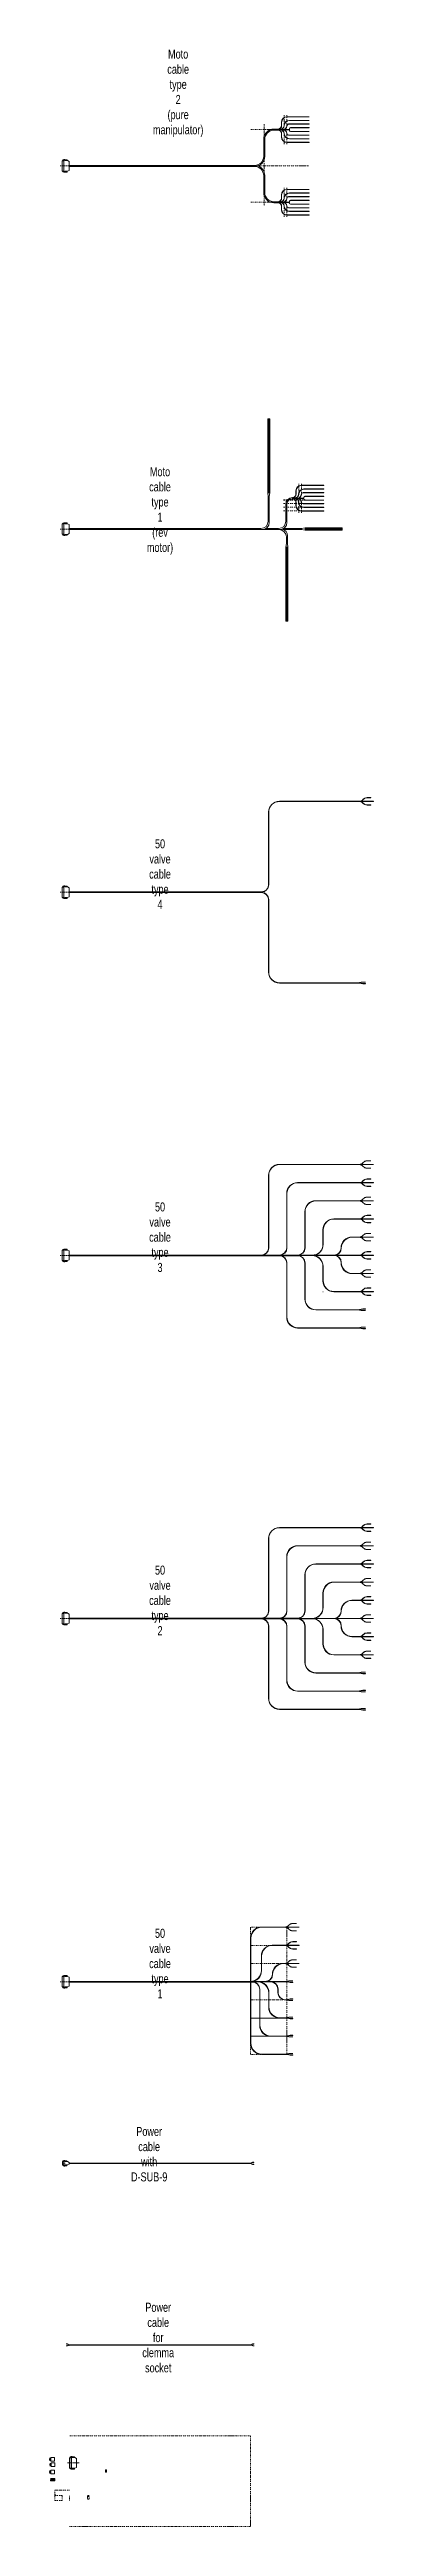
# Model space of a CAD drawing. Header units: millimetres. Extents: x -110 to 1678, y 0 to 13641.
import ezdxf

# ---------------------------------------------------------------- set-up
doc = ezdxf.new("R2010")
doc.units = ezdxf.units.MM
doc.linetypes.add('BORDER2', pattern=[22.225, 6.35, -3.175, 6.35, -3.175, 0, -3.175])
for name, color, linetype, lineweight in [('add', 1, 'CONTINUOUS', 0), ('drawing', 7, 'CONTINUOUS', 20), ('help', 2, 'BORDER2', 0)]:
    doc.layers.add(name, color=color, linetype=linetype, lineweight=lineweight)
doc.styles.get("Standard").update_dxf_attribs({"font": 'txt', "width": 0.75})

msp = doc.modelspace()

# ---------------------------------------------------------------- texts
at = {"layer": 'help', "char_height": 50, "width": 100, "attachment_point": 5}
for s, insert in [('Moto cable type 2 (pure manipulator)', (600, 13400)), ('Moto cable type 1 (rev motor)', (500, 11100)), ('50 valve cable type 4', (500, 9100)), ('50 valve cable type 3', (500, 7100)), ('50 valve cable type 2', (500, 5100)), ('50 valve cable type 1', (500, 3100)), ('Power cable with D-SUB-9', (440, 2050)), ('Power cable for clemma socket', (490, 1040))]:
    msp.add_mtext(s, dxfattribs=dict(at, insert=insert))

# ---------------------------------------------------------------- blocks, each defined once
blk = doc.blocks.new('d-sub-37')
at = {"layer": 'drawing'}
for p, q in [((-31, 28.5), (-39.5, 28.5)), ((-39.5, 28.5), (-39.5, -28.5)), ((-31, 33), (-37, 33)), ((-37, 33), (-37, 31)), ((-37, 31), (-31, 31)), ((-31, 35), (-31, -35)), ((-30, 35), (-31, 35)), ((-30, -35), (-30, 35)), ((-30, 35), (-25, 35)), ((-25, 35), (-25, 29)), ((-25, 33), (-24, 33)), ((-24, 31), (-25, 31)), ((-25, 29), (-11, 29)), ((-24, 33), (-24, 34)), ((-24, 34), (-17, 34)), ((-24, 30), (-24, 31)), ((-13, 30), (-24, 30)), ((-17, 34), (-13, 34)), ((-13, 34), (-13, 30)), ((-11, 29), (-1, 25)), ((-1, -25), (-1, 25)), ((-1, 3), (0, 3)), ((0, 3), (0, -3)), ((-39.5, -28.5), (-31, -28.5)), ((-37, -33), (-37, -31)), ((-37, -31), (-31, -31)), ((-31, -33), (-37, -33)), ((-31, -35), (-30, -35)), ((-30, -35), (-25, -35)), ((-25, -35), (-25, -29)), ((-25, -29), (-11, -29)), ((-25, -31), (-24, -31)), ((-25, -33), (-24, -33)), ((-24, -31), (-24, -30)), ((-24, -30), (-14, -30)), ((-24, -33), (-24, -34)), ((-24, -34), (-13, -34)), ((-13, -30), (-14, -30)), ((-13, -34), (-13, -30)), ((-11, -29), (-1, -25)), ((0, -3), (-1, -3))]:
    blk.add_line(p, q, dxfattribs=at)
at = {"layer": 'help'}
for p, q in [((-51, 0), (-23, 0)), ((-20, 0), (13, 0))]:
    blk.add_line(p, q, dxfattribs=at)
blk = doc.blocks.new('a60')
at = {"layer": 'drawing'}
for p, q in [((0, 6), (0, 7)), ((0, 7), (7, 7)), ((7, 6), (0, 6)), ((0, -3), (0, 3)), ((0, 3), (7, 3)), ((7, 10), (7, -10)), ((27, 10), (7, 10)), ((27, -10), (27, 10)), ((7, -3), (0, -3)), ((7, -6), (0, -6)), ((0, -6), (0, -7)), ((0, -7), (7, -7)), ((7, -10), (27, -10))]:
    blk.add_line(p, q, dxfattribs=at)
blk.add_circle((2, 0), 0.5, dxfattribs=at)
blk = doc.blocks.new('vac-relay')
at = {"layer": 'drawing'}
blk.add_blockref('a60', (0, 0), dxfattribs=at)
at = {"layer": 'drawing', "insert": (17, 0), "char_height": 1, "width": 100, "attachment_point": 5}
blk.add_mtext('V', dxfattribs=at)
blk = doc.blocks.new('cst220n2')
at = {"layer": 'drawing'}
for p, q in [((-5, 1.5), (-5, 2)), ((-5, 2), (0, 2)), ((0, 1.5), (-5, 1.5)), ((0, -2.5), (0, 2.5)), ((0, 2.5), (20, 2.5)), ((20, 2.5), (20, -2.5)), ((-5, -2), (-5, -1.5)), ((-5, -1.5), (0, -1.5)), ((0, -2), (-5, -2)), ((20, -2.5), (0, -2.5))]:
    blk.add_line(p, q, dxfattribs=at)
blk = doc.blocks.new('trp-8')
at = {"layer": 'drawing'}
blk.add_blockref('cst220n2', (0, 0), dxfattribs=at)
blk = doc.blocks.new('u73')
at = {"layer": 'drawing'}
blk.add_blockref('a60', (0, 0), dxfattribs=at)
at = {"layer": 'drawing', "insert": (17, 0), "char_height": 1, "width": 100, "attachment_point": 5}
blk.add_mtext('U73', dxfattribs=at)
blk = doc.blocks.new('d-sub-9')
at = {"layer": 'drawing'}
for p, q in [((-38, 9), (-38, -9)), ((-31, 9), (-38, 9)), ((-36, 13), (-36, 11)), ((-31, 13), (-36, 13)), ((-36, 11), (-31, 11)), ((-31, -15), (-31, 15)), ((-31, 15), (-30, 15)), ((-30, -15), (-30, 15)), ((-30, 15), (-25, 15)), ((-25, 15), (-25, 9)), ((-25, 13), (-23, 13)), ((-23, 11), (-25, 11)), ((-25, 9), (-11, 9)), ((-23, 13), (-23, 14)), ((-23, 14), (-14, 14)), ((-23, 11), (-23, 13)), ((-23, 10), (-23, 11)), ((-14, 10), (-23, 10)), ((-14, 14), (-14, 10)), ((-11, 9), (-1, 5)), ((-1, 5), (-1, -5)), ((-1, 3), (0, 3)), ((0, 3), (0, -3)), ((-38, -9), (-31, -9)), ((-31, -11), (-36, -11)), ((-36, -11), (-36, -13)), ((-36, -13), (-31, -13)), ((-31, -15), (-30, -15)), ((-25, -15), (-30, -15)), ((-11, -9), (-25, -9)), ((-25, -9), (-25, -15)), ((-25, -11), (-23, -11)), ((-23, -13), (-25, -13)), ((-23, -10), (-14, -10)), ((-23, -11), (-23, -10)), ((-23, -13), (-23, -11)), ((-23, -14), (-23, -13)), ((-14, -14), (-23, -14)), ((-14, -10), (-14, -14)), ((-1, -5), (-11, -9)), ((0, -3), (-1, -3))]:
    blk.add_line(p, q, dxfattribs=at)
at = {"layer": 'help'}
blk.add_line((-24, 0), (-39, 0), dxfattribs=at)
blk = doc.blocks.new('enc-socket')
at = {"layer": 'drawing'}
for p, q in [((-0.5, -1), (-0.5, 1)), ((-0.5, 1), (0, 1)), ((0, 6), (0, -6)), ((4, 6), (0, 6)), ((1, 5.5), (1, 5)), ((1.5, 5.5), (1, 5.5)), ((1, 5), (1.5, 5)), ((1, 3.5), (1, 3)), ((1.5, 3.5), (1, 3.5)), ((1, 3), (1.5, 3)), ((1, 1.5), (1, 1)), ((1.5, 1.5), (1, 1.5)), ((1, 1), (1.5, 1)), ((1.5, 5), (1.5, 5.5)), ((1.5, 3), (1.5, 3.5)), ((1.5, 1), (1.5, 1.5)), ((3, 5.5), (3, 5)), ((3.5, 5.5), (3, 5.5)), ((3, 5), (3.5, 5)), ((3, 3.5), (3, 3)), ((3.5, 3.5), (3, 3.5)), ((3, 3), (3.5, 3)), ((3, 1.5), (3, 1)), ((3.5, 1.5), (3, 1.5)), ((3, 1), (3.5, 1)), ((3.5, 5), (3.5, 5.5)), ((3.5, 3), (3.5, 3.5)), ((3.5, 1), (3.5, 1.5)), ((4, -6), (4, 6)), ((0, -1), (-0.5, -1)), ((0, -6), (4, -6)), ((1, -0.5), (1, -1)), ((1.5, -0.5), (1, -0.5)), ((1, -1), (1.5, -1)), ((1, -2.5), (1, -3)), ((1.5, -2.5), (1, -2.5)), ((1, -3), (1.5, -3)), ((1, -4.5), (1, -5)), ((1.5, -4.5), (1, -4.5)), ((1, -5), (1.5, -5)), ((1.5, -1), (1.5, -0.5)), ((1.5, -3), (1.5, -2.5)), ((1.5, -5), (1.5, -4.5)), ((3, -0.5), (3, -1)), ((3.5, -0.5), (3, -0.5)), ((3, -1), (3.5, -1)), ((3, -2.5), (3, -3)), ((3.5, -2.5), (3, -2.5)), ((3, -3), (3.5, -3)), ((3, -4.5), (3, -5)), ((3.5, -4.5), (3, -4.5)), ((3, -5), (3.5, -5)), ((3.5, -1), (3.5, -0.5)), ((3.5, -3), (3.5, -2.5)), ((3.5, -5), (3.5, -4.5))]:
    blk.add_line(p, q, dxfattribs=at)

# ---------------------------------------------------------------- linework, layer by layer
at = {"layer": 'add'}
for p, q in [((1, 999), (1, 999)), ((1001, 999), (1001, 999))]:
    msp.add_line(p, q, dxfattribs=at)
at = {"layer": 'drawing'}
for p, q in [((1170, 13223), (1170, 13241)), ((1171, 13240), (1171, 13222)), ((1200, 13271), (1220, 13271)), ((1220, 13270), (1201, 13270)), ((1214, 13251), (1220, 13251)), ((1215, 13250), (1220, 13250)), ((1220, 13271), (1320, 13271)), ((1320, 13270), (1220, 13270)), ((1220, 13251), (1320, 13251)), ((1320, 13250), (1220, 13250)), ((1320, 13271), (1320, 13270)), ((1320, 13271), (1323, 13271)), ((1323, 13270), (1320, 13270)), ((1320, 13251), (1320, 13250)), ((1320, 13251), (1323, 13251)), ((1323, 13250), (1320, 13250)), ((1323, 13271), (1323, 13270)), ((1323, 13251), (1323, 13250)), ((1072, 13053), (1072, 13147)), ((1078, 13147), (1078, 13053)), ((1128, 13203), (1150, 13203)), ((1150, 13197), (1128, 13197)), ((1150, 13197), (1150, 13203)), ((1150, 13203), (1150, 13203)), ((1150, 13203), (1150, 13203)), ((1151, 13202), (1150, 13202)), ((1164, 13202), (1150, 13202)), ((1165, 13201), (1150, 13201)), ((1179, 13201), (1150, 13201)), ((1180, 13200), (1150, 13200)), ((1180, 13200), (1150, 13200)), ((1165, 13199), (1150, 13199)), ((1179, 13199), (1150, 13199)), ((1151, 13198), (1150, 13198)), ((1164, 13198), (1150, 13198)), ((1150, 13197), (1150, 13197)), ((1150, 13197), (1150, 13197)), ((1150, 13197), (1150, 13197)), ((1170, 13203), (1170, 13203)), ((1170, 13197), (1170, 13197)), ((1170, 13177), (1170, 13159)), ((1171, 13160), (1171, 13178)), ((1200, 13200), (1180, 13200)), ((1200, 13200), (1180, 13200)), ((1184, 13221), (1184, 13222)), ((1184, 13179), (1184, 13178)), ((1200, 13201), (1186, 13201)), ((1200, 13199), (1186, 13199)), ((1199, 13221), (1199, 13221)), ((1199, 13179), (1199, 13179)), ((1209, 13201), (1200, 13201)), ((1210, 13200), (1200, 13200)), ((1210, 13200), (1200, 13200)), ((1209, 13199), (1200, 13199)), ((1200, 13129), (1220, 13129)), ((1220, 13130), (1201, 13130)), ((1209, 13231), (1220, 13231)), ((1209, 13169), (1220, 13169)), ((1210, 13230), (1220, 13230)), ((1210, 13170), (1220, 13170)), ((1214, 13206), (1214, 13206)), ((1214, 13194), (1214, 13194)), ((1214, 13149), (1220, 13149)), ((1215, 13150), (1220, 13150)), ((1219, 13211), (1220, 13211)), ((1219, 13189), (1220, 13189)), ((1220, 13231), (1320, 13231)), ((1320, 13230), (1220, 13230)), ((1220, 13211), (1320, 13211)), ((1320, 13210), (1220, 13210)), ((1320, 13190), (1220, 13190)), ((1220, 13189), (1320, 13189)), ((1320, 13170), (1220, 13170)), ((1220, 13169), (1320, 13169)), ((1320, 13150), (1220, 13150)), ((1220, 13149), (1320, 13149)), ((1320, 13130), (1220, 13130)), ((1220, 13129), (1320, 13129)), ((1320, 13231), (1320, 13230)), ((1320, 13231), (1323, 13231)), ((1323, 13230), (1320, 13230)), ((1320, 13211), (1320, 13210)), ((1320, 13211), (1323, 13211)), ((1323, 13210), (1320, 13210)), ((1320, 13189), (1320, 13190)), ((1323, 13190), (1320, 13190)), ((1320, 13189), (1323, 13189)), ((1320, 13169), (1320, 13170)), ((1323, 13170), (1320, 13170)), ((1320, 13169), (1323, 13169)), ((1320, 13149), (1320, 13150)), ((1323, 13150), (1320, 13150)), ((1320, 13149), (1323, 13149)), ((1320, 13129), (1320, 13130)), ((1323, 13130), (1320, 13130)), ((1320, 13129), (1323, 13129)), ((1323, 13231), (1323, 13230)), ((1323, 13211), (1323, 13210)), ((1323, 13189), (1323, 13190)), ((1323, 13169), (1323, 13170)), ((1323, 13149), (1323, 13150)), ((1323, 13129), (1323, 13130)), ((0, 13003), (1000, 13003)), ((1000, 12997), (0, 12997)), ((1000, 13003), (1022, 13003)), ((1022, 12997), (1000, 12997)), ((1072, 12947), (1072, 12853)), ((1078, 12853), (1078, 12947)), ((1170, 12823), (1170, 12841)), ((1171, 12840), (1171, 12822)), ((1200, 12871), (1220, 12871)), ((1220, 12870), (1201, 12870)), ((1209, 12831), (1220, 12831)), ((1210, 12830), (1220, 12830)), ((1214, 12851), (1220, 12851)), ((1215, 12850), (1220, 12850)), ((1220, 12871), (1320, 12871)), ((1320, 12870), (1220, 12870)), ((1220, 12851), (1320, 12851)), ((1320, 12850), (1220, 12850)), ((1220, 12831), (1320, 12831)), ((1320, 12830), (1220, 12830)), ((1320, 12871), (1320, 12870)), ((1320, 12871), (1323, 12871)), ((1323, 12870), (1320, 12870)), ((1320, 12851), (1320, 12850)), ((1320, 12851), (1323, 12851)), ((1323, 12850), (1320, 12850)), ((1320, 12831), (1320, 12830)), ((1320, 12831), (1323, 12831)), ((1323, 12830), (1320, 12830)), ((1323, 12871), (1323, 12870)), ((1323, 12851), (1323, 12850)), ((1323, 12831), (1323, 12830)), ((1150, 12803), (1128, 12803)), ((1128, 12797), (1150, 12797)), ((1150, 12797), (1150, 12803)), ((1150, 12803), (1150, 12803)), ((1150, 12803), (1150, 12803)), ((1151, 12802), (1150, 12802)), ((1164, 12802), (1150, 12802)), ((1165, 12801), (1150, 12801)), ((1179, 12801), (1150, 12801)), ((1180, 12800), (1150, 12800)), ((1180, 12800), (1150, 12800)), ((1165, 12799), (1150, 12799)), ((1179, 12799), (1150, 12799)), ((1151, 12798), (1150, 12798)), ((1164, 12798), (1150, 12798)), ((1150, 12797), (1150, 12797)), ((1150, 12797), (1150, 12797)), ((1150, 12797), (1150, 12797)), ((1170, 12803), (1170, 12803)), ((1170, 12797), (1170, 12797)), ((1170, 12777), (1170, 12759)), ((1171, 12760), (1171, 12778)), ((1200, 12800), (1180, 12800)), ((1200, 12800), (1180, 12800)), ((1184, 12821), (1184, 12822)), ((1184, 12779), (1184, 12778)), ((1200, 12801), (1186, 12801)), ((1200, 12799), (1186, 12799)), ((1199, 12821), (1199, 12821)), ((1199, 12779), (1199, 12779)), ((1209, 12801), (1200, 12801)), ((1210, 12800), (1200, 12800)), ((1210, 12800), (1200, 12800)), ((1209, 12799), (1200, 12799)), ((1200, 12729), (1220, 12729)), ((1220, 12730), (1201, 12730)), ((1209, 12769), (1220, 12769)), ((1210, 12770), (1220, 12770)), ((1214, 12806), (1214, 12806)), ((1214, 12794), (1214, 12794)), ((1214, 12749), (1220, 12749)), ((1215, 12750), (1220, 12750)), ((1219, 12811), (1220, 12811)), ((1219, 12789), (1220, 12789)), ((1220, 12811), (1320, 12811)), ((1320, 12810), (1220, 12810)), ((1320, 12790), (1220, 12790)), ((1220, 12789), (1320, 12789)), ((1320, 12770), (1220, 12770)), ((1220, 12769), (1320, 12769)), ((1320, 12750), (1220, 12750)), ((1220, 12749), (1320, 12749)), ((1320, 12730), (1220, 12730)), ((1220, 12729), (1320, 12729)), ((1320, 12811), (1320, 12810)), ((1320, 12811), (1323, 12811)), ((1323, 12810), (1320, 12810)), ((1320, 12789), (1320, 12790)), ((1323, 12790), (1320, 12790)), ((1320, 12789), (1323, 12789)), ((1320, 12769), (1320, 12770)), ((1323, 12770), (1320, 12770)), ((1320, 12769), (1323, 12769)), ((1320, 12749), (1320, 12750)), ((1323, 12750), (1320, 12750)), ((1320, 12749), (1323, 12749)), ((1320, 12729), (1320, 12730)), ((1323, 12730), (1320, 12730)), ((1320, 12729), (1323, 12729)), ((1323, 12811), (1323, 12810)), ((1323, 12789), (1323, 12790)), ((1323, 12769), (1323, 12770)), ((1323, 12749), (1323, 12750)), ((1323, 12729), (1323, 12730)), ((1094, 11604), (1094, 11404)), ((1095, 11404), (1095, 11604)), ((1096, 11604), (1096, 11404)), ((1097, 11404), (1097, 11604)), ((1098, 11604), (1098, 11404)), ((1099, 11404), (1099, 11604)), ((1100, 11404), (1100, 11604)), ((1101, 11604), (1101, 11404)), ((1102, 11404), (1102, 11604)), ((1103, 11604), (1103, 11404)), ((1104, 11404), (1104, 11604)), ((1105, 11604), (1105, 11404)), ((1106, 11404), (1106, 11604)), ((1094, 11404), (1106, 11404)), ((1094, 11400), (1094, 11200)), ((1095, 11200), (1095, 11400)), ((1096, 11400), (1096, 11200)), ((1097, 11200), (1097, 11400)), ((1098, 11400), (1098, 11200)), ((1099, 11200), (1099, 11400)), ((1100, 11200), (1100, 11400)), ((1101, 11400), (1101, 11200)), ((1102, 11200), (1102, 11400)), ((1103, 11400), (1103, 11200)), ((1104, 11200), (1104, 11400)), ((1105, 11400), (1105, 11200)), ((1106, 11200), (1106, 11400)), ((1094, 11200), (1106, 11200)), ((1094, 11200), (1097, 11180)), ((1103, 11180), (1106, 11200)), ((1250, 11193), (1250, 11211)), ((1251, 11210), (1251, 11192)), ((1264, 11191), (1264, 11192)), ((1279, 11191), (1279, 11191)), ((1280, 11241), (1300, 11241)), ((1300, 11240), (1281, 11240)), ((1289, 11201), (1300, 11201)), ((1290, 11200), (1300, 11200)), ((1294, 11221), (1300, 11221)), ((1295, 11220), (1300, 11220)), ((1300, 11241), (1400, 11241)), ((1400, 11240), (1300, 11240)), ((1300, 11221), (1400, 11221)), ((1400, 11220), (1300, 11220)), ((1300, 11201), (1400, 11201)), ((1400, 11200), (1300, 11200)), ((1400, 11241), (1400, 11240)), ((1400, 11241), (1403, 11241)), ((1403, 11240), (1400, 11240)), ((1400, 11221), (1400, 11220)), ((1400, 11221), (1403, 11221)), ((1403, 11220), (1400, 11220)), ((1400, 11201), (1400, 11200)), ((1400, 11201), (1403, 11201)), ((1403, 11200), (1400, 11200)), ((1403, 11241), (1403, 11240)), ((1403, 11221), (1403, 11220)), ((1403, 11201), (1403, 11200)), ((1097, 11180), (1103, 11180)), ((1097, 11180), (1097, 11043)), ((1103, 11037), (1103, 11180)), ((1194, 11137), (1194, 11043)), ((1200, 11037), (1200, 11137)), ((1230, 11167), (1230, 11173)), ((1230, 11173), (1230, 11173)), ((1230, 11173), (1230, 11173)), ((1231, 11172), (1230, 11172)), ((1244, 11172), (1230, 11172)), ((1245, 11171), (1230, 11171)), ((1259, 11171), (1230, 11171)), ((1260, 11170), (1230, 11170)), ((1260, 11170), (1230, 11170)), ((1245, 11169), (1230, 11169)), ((1259, 11169), (1230, 11169)), ((1231, 11168), (1230, 11168)), ((1244, 11168), (1230, 11168)), ((1230, 11167), (1230, 11167)), ((1230, 11167), (1230, 11167)), ((1230, 11167), (1230, 11167)), ((1250, 11173), (1250, 11173)), ((1250, 11167), (1250, 11167)), ((1250, 11147), (1250, 11129)), ((1251, 11130), (1251, 11148)), ((1280, 11170), (1260, 11170)), ((1280, 11170), (1260, 11170)), ((1264, 11149), (1264, 11148)), ((1280, 11171), (1266, 11171)), ((1280, 11169), (1266, 11169)), ((1279, 11149), (1279, 11149)), ((1289, 11171), (1280, 11171)), ((1290, 11170), (1280, 11170)), ((1290, 11170), (1280, 11170)), ((1289, 11169), (1280, 11169)), ((1280, 11099), (1300, 11099)), ((1300, 11100), (1281, 11100)), ((1289, 11139), (1300, 11139)), ((1290, 11140), (1300, 11140)), ((1294, 11176), (1294, 11176)), ((1294, 11164), (1294, 11164)), ((1294, 11119), (1300, 11119)), ((1295, 11120), (1300, 11120)), ((1299, 11181), (1300, 11181)), ((1299, 11159), (1300, 11159)), ((1300, 11181), (1400, 11181)), ((1400, 11180), (1300, 11180)), ((1400, 11160), (1300, 11160)), ((1300, 11159), (1400, 11159)), ((1400, 11140), (1300, 11140)), ((1300, 11139), (1400, 11139)), ((1400, 11120), (1300, 11120)), ((1300, 11119), (1400, 11119)), ((1400, 11100), (1300, 11100)), ((1300, 11099), (1400, 11099)), ((1400, 11181), (1400, 11180)), ((1400, 11181), (1403, 11181)), ((1403, 11180), (1400, 11180)), ((1400, 11159), (1400, 11160)), ((1403, 11160), (1400, 11160)), ((1400, 11159), (1403, 11159)), ((1400, 11139), (1400, 11140)), ((1403, 11140), (1400, 11140)), ((1400, 11139), (1403, 11139)), ((1400, 11119), (1400, 11120)), ((1403, 11120), (1400, 11120)), ((1400, 11119), (1403, 11119)), ((1400, 11099), (1400, 11100)), ((1403, 11100), (1400, 11100)), ((1400, 11099), (1403, 11099)), ((1403, 11181), (1403, 11180)), ((1403, 11159), (1403, 11160)), ((1403, 11139), (1403, 11140)), ((1403, 11119), (1403, 11120)), ((1403, 11099), (1403, 11100)), ((0, 11003), (1000, 11003)), ((1000, 10997), (0, 10997)), ((1000, 11003), (1000, 10997)), ((1057, 11003), (1000, 11003)), ((1000, 10997), (1063, 10997)), ((1157, 10997), (1000, 10997)), ((1084, 11003), (1154, 11003)), ((1280, 11003), (1181, 11003)), ((1184, 10997), (1280, 10997)), ((1197, 10920), (1194, 10900)), ((1197, 10957), (1197, 10920)), ((1203, 10920), (1197, 10920)), ((1203, 10920), (1203, 10963)), ((1206, 10900), (1203, 10920)), ((1300, 11006), (1280, 11003)), ((1280, 11003), (1280, 10997)), ((1280, 10997), (1300, 10994)), ((1500, 11006), (1300, 11006)), ((1300, 11006), (1300, 10994)), ((1300, 11005), (1500, 11005)), ((1500, 11004), (1300, 11004)), ((1300, 11003), (1500, 11003)), ((1500, 11002), (1300, 11002)), ((1300, 11001), (1500, 11001)), ((1300, 11000), (1500, 11000)), ((1500, 10999), (1300, 10999)), ((1300, 10998), (1500, 10998)), ((1500, 10997), (1300, 10997)), ((1300, 10996), (1500, 10996)), ((1500, 10995), (1300, 10995)), ((1300, 10994), (1500, 10994)), ((1206, 10900), (1194, 10900)), ((1194, 10900), (1194, 10700)), ((1206, 10900), (1194, 10900)), ((1194, 10900), (1194, 10700)), ((1195, 10700), (1195, 10900)), ((1195, 10700), (1195, 10900)), ((1196, 10900), (1196, 10700)), ((1196, 10900), (1196, 10700)), ((1197, 10700), (1197, 10900)), ((1197, 10700), (1197, 10900)), ((1198, 10900), (1198, 10700)), ((1198, 10900), (1198, 10700)), ((1199, 10700), (1199, 10900)), ((1199, 10700), (1199, 10900)), ((1200, 10900), (1200, 10700)), ((1200, 10900), (1200, 10700)), ((1201, 10900), (1201, 10700)), ((1201, 10900), (1201, 10700)), ((1202, 10700), (1202, 10900)), ((1202, 10700), (1202, 10900)), ((1203, 10900), (1203, 10700)), ((1203, 10900), (1203, 10700)), ((1204, 10700), (1204, 10900)), ((1204, 10700), (1204, 10900)), ((1205, 10900), (1205, 10700)), ((1205, 10900), (1205, 10700)), ((1206, 10700), (1206, 10900)), ((1206, 10700), (1206, 10900)), ((1206, 10696), (1194, 10696)), ((1194, 10696), (1194, 10496)), ((1195, 10496), (1195, 10696)), ((1196, 10696), (1196, 10496)), ((1197, 10496), (1197, 10696)), ((1198, 10696), (1198, 10496)), ((1199, 10496), (1199, 10696)), ((1200, 10696), (1200, 10496)), ((1201, 10696), (1201, 10496)), ((1202, 10496), (1202, 10696)), ((1203, 10696), (1203, 10496)), ((1204, 10496), (1204, 10696)), ((1205, 10696), (1205, 10496)), ((1206, 10496), (1206, 10696)), ((1099, 9042), (1099, 9441)), ((1100, 9440), (1100, 9041)), ((1159, 9501), (1600, 9501)), ((1600, 9500), (1160, 9500)), ((1611, 9501), (1598, 9501)), ((1610, 9500), (1598, 9500)), ((1610, 9501), (1610, 9501)), ((1610, 9500), (1621, 9500)), ((1610, 9500), (1610, 9500)), ((1611, 9501), (1621, 9501)), ((1621, 9512), (1619, 9510)), ((1619, 9509), (1621, 9511)), ((1621, 9490), (1619, 9492)), ((1619, 9491), (1621, 9489)), ((1621, 9501), (1675, 9501)), ((1675, 9500), (1621, 9500)), ((1660, 9521), (1642, 9521)), ((1642, 9520), (1660, 9520)), ((1660, 9481), (1642, 9481)), ((1642, 9480), (1660, 9480)), ((1660, 9520), (1660, 9521)), ((1660, 9521), (1663, 9521)), ((1663, 9520), (1660, 9520)), ((1660, 9480), (1660, 9481)), ((1660, 9481), (1663, 9481)), ((1663, 9480), (1660, 9480)), ((1663, 9521), (1663, 9520)), ((1663, 9481), (1663, 9480)), ((1675, 9501), (1675, 9500)), ((1675, 9501), (1678, 9501)), ((1678, 9500), (1675, 9500)), ((1678, 9501), (1678, 9500)), ((0, 9002), (1000, 9002)), ((0, 8998), (1000, 8998)), ((1000, 8998), (1000, 9002)), ((1000, 9002), (1059, 9002)), ((1060, 9001), (1000, 9001)), ((1000, 8999), (1060, 8999)), ((1000, 8998), (1059, 8998)), ((1099, 8560), (1099, 8958)), ((1100, 8959), (1100, 8561)), ((1600, 8500), (1159, 8500)), ((1160, 8501), (1600, 8501)), ((1600, 8501), (1603, 8502)), ((1600, 8501), (1600, 8500)), ((1603, 8501), (1600, 8500)), ((1603, 8499), (1600, 8500)), ((1601, 8500), (1603, 8500)), ((1618, 8505), (1630, 8505)), ((1630, 8504), (1618, 8504)), ((1618, 8497), (1630, 8497)), ((1630, 8496), (1618, 8496)), ((1630, 8505), (1630, 8504)), ((1630, 8505), (1633, 8505)), ((1633, 8504), (1630, 8504)), ((1630, 8497), (1630, 8496)), ((1630, 8497), (1633, 8497)), ((1633, 8496), (1630, 8496)), ((1633, 8505), (1633, 8504)), ((1633, 8497), (1633, 8496)), ((1621, 7512), (1619, 7510)), ((1619, 7509), (1621, 7511)), ((1660, 7521), (1642, 7521)), ((1642, 7520), (1660, 7520)), ((1660, 7520), (1660, 7521)), ((1660, 7521), (1663, 7521)), ((1663, 7520), (1660, 7520)), ((1663, 7521), (1663, 7520)), ((1099, 7042), (1099, 7441)), ((1100, 7440), (1100, 7041)), ((1159, 7501), (1600, 7501)), ((1600, 7500), (1160, 7500)), ((1259, 7401), (1600, 7401)), ((1600, 7400), (1260, 7400)), ((1611, 7501), (1598, 7501)), ((1610, 7500), (1598, 7500)), ((1611, 7401), (1598, 7401)), ((1610, 7400), (1598, 7400)), ((1610, 7501), (1610, 7501)), ((1610, 7500), (1621, 7500)), ((1610, 7500), (1610, 7500)), ((1610, 7401), (1610, 7401)), ((1610, 7400), (1621, 7400)), ((1610, 7400), (1610, 7400)), ((1611, 7501), (1621, 7501)), ((1611, 7401), (1621, 7401)), ((1621, 7490), (1619, 7492)), ((1619, 7491), (1621, 7489)), ((1621, 7412), (1619, 7410)), ((1619, 7409), (1621, 7411)), ((1621, 7390), (1619, 7392)), ((1619, 7391), (1621, 7389)), ((1621, 7501), (1675, 7501)), ((1675, 7500), (1621, 7500)), ((1621, 7401), (1675, 7401)), ((1675, 7400), (1621, 7400)), ((1660, 7481), (1642, 7481)), ((1642, 7480), (1660, 7480)), ((1660, 7421), (1642, 7421)), ((1642, 7420), (1660, 7420)), ((1660, 7381), (1642, 7381)), ((1642, 7380), (1660, 7380)), ((1660, 7480), (1660, 7481)), ((1660, 7481), (1663, 7481)), ((1663, 7480), (1660, 7480)), ((1660, 7420), (1660, 7421)), ((1660, 7421), (1663, 7421)), ((1663, 7420), (1660, 7420)), ((1660, 7380), (1660, 7381)), ((1660, 7381), (1663, 7381)), ((1663, 7380), (1660, 7380)), ((1663, 7481), (1663, 7480)), ((1663, 7421), (1663, 7420)), ((1663, 7381), (1663, 7380)), ((1675, 7501), (1675, 7500)), ((1675, 7501), (1678, 7501)), ((1678, 7500), (1675, 7500)), ((1675, 7401), (1675, 7400)), ((1675, 7401), (1678, 7401)), ((1678, 7400), (1675, 7400)), ((1678, 7501), (1678, 7500)), ((1678, 7401), (1678, 7400)), ((1199, 7042), (1199, 7341)), ((1200, 7340), (1200, 7041)), ((1299, 7042), (1299, 7241)), ((1300, 7240), (1300, 7041)), ((1359, 7301), (1600, 7301)), ((1600, 7300), (1360, 7300)), ((1611, 7301), (1598, 7301)), ((1610, 7300), (1598, 7300)), ((1610, 7301), (1610, 7301)), ((1610, 7300), (1621, 7300)), ((1610, 7300), (1610, 7300)), ((1611, 7301), (1621, 7301)), ((1621, 7312), (1619, 7310)), ((1619, 7309), (1621, 7311)), ((1621, 7290), (1619, 7292)), ((1619, 7291), (1621, 7289)), ((1621, 7301), (1675, 7301)), ((1675, 7300), (1621, 7300)), ((1660, 7321), (1642, 7321)), ((1642, 7320), (1660, 7320)), ((1660, 7281), (1642, 7281)), ((1642, 7280), (1660, 7280)), ((1660, 7320), (1660, 7321)), ((1660, 7321), (1663, 7321)), ((1663, 7320), (1660, 7320)), ((1660, 7280), (1660, 7281)), ((1660, 7281), (1663, 7281)), ((1663, 7280), (1660, 7280)), ((1663, 7321), (1663, 7320)), ((1663, 7281), (1663, 7280)), ((1675, 7301), (1675, 7300)), ((1675, 7301), (1678, 7301)), ((1678, 7300), (1675, 7300)), ((1678, 7301), (1678, 7300)), ((1399, 7061), (1399, 7141)), ((1400, 7140), (1400, 7060)), ((1459, 7201), (1600, 7201)), ((1600, 7200), (1460, 7200)), ((1600, 7101), (1559, 7101)), ((1600, 7100), (1560, 7100)), ((1611, 7201), (1598, 7201)), ((1610, 7200), (1598, 7200)), ((1611, 7101), (1598, 7101)), ((1610, 7100), (1598, 7100)), ((1610, 7201), (1610, 7201)), ((1610, 7200), (1621, 7200)), ((1610, 7200), (1610, 7200)), ((1610, 7101), (1610, 7101)), ((1610, 7100), (1621, 7100)), ((1610, 7100), (1610, 7100)), ((1611, 7201), (1621, 7201)), ((1611, 7101), (1621, 7101)), ((1621, 7212), (1619, 7210)), ((1619, 7209), (1621, 7211)), ((1621, 7190), (1619, 7192)), ((1619, 7191), (1621, 7189)), ((1621, 7112), (1619, 7110)), ((1619, 7109), (1621, 7111)), ((1621, 7201), (1675, 7201)), ((1675, 7200), (1621, 7200)), ((1621, 7101), (1675, 7101)), ((1675, 7100), (1621, 7100)), ((1660, 7221), (1642, 7221)), ((1642, 7220), (1660, 7220)), ((1660, 7181), (1642, 7181)), ((1642, 7180), (1660, 7180)), ((1660, 7121), (1642, 7121)), ((1642, 7120), (1660, 7120)), ((1660, 7220), (1660, 7221)), ((1660, 7221), (1663, 7221)), ((1663, 7220), (1660, 7220)), ((1660, 7180), (1660, 7181)), ((1660, 7181), (1663, 7181)), ((1663, 7180), (1660, 7180)), ((1660, 7120), (1660, 7121)), ((1660, 7121), (1663, 7121)), ((1663, 7120), (1660, 7120)), ((1663, 7221), (1663, 7220)), ((1663, 7181), (1663, 7180)), ((1663, 7121), (1663, 7120)), ((1675, 7201), (1675, 7200)), ((1675, 7201), (1678, 7201)), ((1678, 7200), (1675, 7200)), ((1675, 7101), (1675, 7100)), ((1675, 7101), (1678, 7101)), ((1678, 7100), (1675, 7100)), ((1678, 7201), (1678, 7200)), ((1678, 7101), (1678, 7100)), ((0, 7002), (1000, 7002)), ((0, 6998), (1000, 6998)), ((1000, 6998), (1000, 7002)), ((1000, 7002), (1059, 7002)), ((1060, 7001), (1000, 7001)), ((1000, 7000), (1340, 7000)), ((1000, 6999), (1060, 6999)), ((1000, 6998), (1059, 6998)), ((1059, 6998), (1069, 6998)), ((1060, 7001), (1160, 7001)), ((1060, 6999), (1160, 6999)), ((1159, 7002), (1069, 7002)), ((1159, 6998), (1069, 6998)), ((1160, 7001), (1260, 7001)), ((1160, 6999), (1260, 6999)), ((1259, 6998), (1160, 6998)), ((1259, 7002), (1169, 7002)), ((1199, 6660), (1199, 6958)), ((1200, 6959), (1200, 6661)), ((1260, 7001), (1339, 7001)), ((1339, 6999), (1260, 6999)), ((1299, 6760), (1299, 6958)), ((1300, 6959), (1300, 6761)), ((1340, 7000), (1340, 7000)), ((1340, 7000), (1460, 7000)), ((1342, 7001), (1459, 7001)), ((1459, 7000), (1461, 7000)), ((1460, 7001), (1460, 7001)), ((1469, 7001), (1500, 7001)), ((1469, 7000), (1500, 7000)), ((1499, 7041), (1499, 7041)), ((1499, 6960), (1499, 6960)), ((1500, 7040), (1500, 7040)), ((1598, 7001), (1500, 7001)), ((1500, 7000), (1598, 7000)), ((1500, 6961), (1500, 6961)), ((1611, 7001), (1598, 7001)), ((1610, 7000), (1598, 7000)), ((1610, 7001), (1610, 7001)), ((1610, 7000), (1621, 7000)), ((1610, 7000), (1610, 7000)), ((1611, 7001), (1621, 7001)), ((1621, 7090), (1619, 7092)), ((1619, 7091), (1621, 7089)), ((1621, 7012), (1619, 7010)), ((1619, 7009), (1621, 7011)), ((1621, 6990), (1619, 6992)), ((1619, 6991), (1621, 6989)), ((1621, 7001), (1675, 7001)), ((1675, 7000), (1621, 7000)), ((1660, 7081), (1642, 7081)), ((1642, 7080), (1660, 7080)), ((1660, 7021), (1642, 7021)), ((1642, 7020), (1660, 7020)), ((1660, 6981), (1642, 6981)), ((1642, 6980), (1660, 6980)), ((1660, 7080), (1660, 7081)), ((1660, 7081), (1663, 7081)), ((1663, 7080), (1660, 7080)), ((1660, 7020), (1660, 7021)), ((1660, 7021), (1663, 7021)), ((1663, 7020), (1660, 7020)), ((1660, 6980), (1660, 6981)), ((1660, 6981), (1663, 6981)), ((1663, 6980), (1660, 6980)), ((1663, 7081), (1663, 7080)), ((1663, 7021), (1663, 7020)), ((1663, 6981), (1663, 6980)), ((1675, 7001), (1675, 7000)), ((1675, 7001), (1678, 7001)), ((1678, 7000), (1675, 7000)), ((1678, 7001), (1678, 7000)), ((1399, 6860), (1399, 6939)), ((1400, 6940), (1400, 6861)), ((1600, 6900), (1559, 6900)), ((1560, 6901), (1600, 6901)), ((1611, 6901), (1598, 6901)), ((1610, 6900), (1598, 6900)), ((1610, 6901), (1610, 6901)), ((1610, 6900), (1621, 6900)), ((1610, 6900), (1610, 6900)), ((1611, 6901), (1621, 6901)), ((1621, 6912), (1619, 6910)), ((1619, 6909), (1621, 6911)), ((1621, 6890), (1619, 6892)), ((1619, 6891), (1621, 6889)), ((1621, 6901), (1675, 6901)), ((1675, 6900), (1621, 6900)), ((1660, 6921), (1642, 6921)), ((1642, 6920), (1660, 6920)), ((1660, 6881), (1642, 6881)), ((1642, 6880), (1660, 6880)), ((1660, 6821), (1642, 6821)), ((1660, 6920), (1660, 6921)), ((1660, 6921), (1663, 6921)), ((1663, 6920), (1660, 6920)), ((1660, 6880), (1660, 6881)), ((1660, 6881), (1663, 6881)), ((1663, 6880), (1660, 6880)), ((1660, 6820), (1660, 6821)), ((1660, 6821), (1663, 6821)), ((1663, 6921), (1663, 6920)), ((1663, 6881), (1663, 6880)), ((1663, 6821), (1663, 6820)), ((1675, 6901), (1675, 6900)), ((1675, 6901), (1678, 6901)), ((1678, 6900), (1675, 6900)), ((1678, 6901), (1678, 6900)), ((1600, 6700), (1359, 6700)), ((1360, 6701), (1600, 6701)), ((1400, 6800), (1399, 6800)), ((1600, 6800), (1459, 6800)), ((1460, 6801), (1600, 6801)), ((1611, 6801), (1598, 6801)), ((1610, 6800), (1598, 6800)), ((1600, 6701), (1603, 6702)), ((1600, 6701), (1600, 6700)), ((1603, 6701), (1600, 6700)), ((1603, 6699), (1600, 6700)), ((1601, 6700), (1603, 6700)), ((1610, 6801), (1610, 6801)), ((1610, 6800), (1621, 6800)), ((1610, 6800), (1610, 6800)), ((1611, 6801), (1621, 6801)), ((1618, 6705), (1630, 6705)), ((1630, 6704), (1618, 6704)), ((1618, 6697), (1630, 6697)), ((1630, 6696), (1618, 6696)), ((1621, 6812), (1619, 6810)), ((1619, 6809), (1621, 6811)), ((1621, 6790), (1619, 6792)), ((1619, 6791), (1621, 6789)), ((1621, 6801), (1675, 6801)), ((1675, 6800), (1621, 6800)), ((1630, 6705), (1630, 6704)), ((1630, 6705), (1633, 6705)), ((1633, 6704), (1630, 6704)), ((1630, 6697), (1630, 6696)), ((1630, 6697), (1633, 6697)), ((1633, 6696), (1630, 6696)), ((1633, 6705), (1633, 6704)), ((1633, 6697), (1633, 6696)), ((1642, 6820), (1660, 6820)), ((1660, 6781), (1642, 6781)), ((1642, 6780), (1660, 6780)), ((1663, 6820), (1660, 6820)), ((1660, 6780), (1660, 6781)), ((1660, 6781), (1663, 6781)), ((1663, 6780), (1660, 6780)), ((1663, 6781), (1663, 6780)), ((1675, 6801), (1675, 6800)), ((1675, 6801), (1678, 6801)), ((1678, 6800), (1675, 6800)), ((1678, 6801), (1678, 6800)), ((1600, 6600), (1259, 6600)), ((1260, 6601), (1600, 6601)), ((1600, 6601), (1603, 6602)), ((1600, 6601), (1600, 6600)), ((1603, 6601), (1600, 6600)), ((1603, 6599), (1600, 6600)), ((1601, 6600), (1603, 6600)), ((1618, 6605), (1630, 6605)), ((1630, 6604), (1618, 6604)), ((1618, 6597), (1630, 6597)), ((1630, 6596), (1618, 6596)), ((1630, 6605), (1630, 6604)), ((1630, 6605), (1633, 6605)), ((1633, 6604), (1630, 6604)), ((1630, 6597), (1630, 6596)), ((1630, 6597), (1633, 6597)), ((1633, 6596), (1630, 6596)), ((1633, 6605), (1633, 6604)), ((1633, 6597), (1633, 6596)), ((1159, 5501), (1600, 5501)), ((1600, 5500), (1160, 5500)), ((1611, 5501), (1598, 5501)), ((1610, 5500), (1598, 5500)), ((1610, 5501), (1610, 5501)), ((1610, 5500), (1621, 5500)), ((1610, 5500), (1610, 5500)), ((1611, 5501), (1621, 5501)), ((1621, 5512), (1619, 5510)), ((1619, 5509), (1621, 5511)), ((1621, 5490), (1619, 5492)), ((1619, 5491), (1621, 5489)), ((1621, 5501), (1675, 5501)), ((1675, 5500), (1621, 5500)), ((1660, 5521), (1642, 5521)), ((1642, 5520), (1660, 5520)), ((1660, 5481), (1642, 5481)), ((1642, 5480), (1660, 5480)), ((1660, 5520), (1660, 5521)), ((1660, 5521), (1663, 5521)), ((1663, 5520), (1660, 5520)), ((1660, 5480), (1660, 5481)), ((1660, 5481), (1663, 5481)), ((1663, 5480), (1660, 5480)), ((1663, 5521), (1663, 5520)), ((1663, 5481), (1663, 5480)), ((1675, 5501), (1675, 5500)), ((1675, 5501), (1678, 5501)), ((1678, 5500), (1675, 5500)), ((1678, 5501), (1678, 5500)), ((1099, 5042), (1099, 5441)), ((1100, 5440), (1100, 5041)), ((1199, 5042), (1199, 5341)), ((1200, 5340), (1200, 5041)), ((1259, 5401), (1600, 5401)), ((1600, 5400), (1260, 5400)), ((1611, 5401), (1598, 5401)), ((1610, 5400), (1598, 5400)), ((1610, 5401), (1610, 5401)), ((1610, 5400), (1621, 5400)), ((1610, 5400), (1610, 5400)), ((1611, 5401), (1621, 5401)), ((1621, 5412), (1619, 5410)), ((1619, 5409), (1621, 5411)), ((1621, 5390), (1619, 5392)), ((1619, 5391), (1621, 5389)), ((1621, 5401), (1675, 5401)), ((1675, 5400), (1621, 5400)), ((1660, 5421), (1642, 5421)), ((1642, 5420), (1660, 5420)), ((1660, 5381), (1642, 5381)), ((1642, 5380), (1660, 5380)), ((1660, 5321), (1642, 5321)), ((1642, 5320), (1660, 5320)), ((1660, 5420), (1660, 5421)), ((1660, 5421), (1663, 5421)), ((1663, 5420), (1660, 5420)), ((1660, 5380), (1660, 5381)), ((1660, 5381), (1663, 5381)), ((1663, 5380), (1660, 5380)), ((1660, 5320), (1660, 5321)), ((1660, 5321), (1663, 5321)), ((1663, 5320), (1660, 5320)), ((1663, 5421), (1663, 5420)), ((1663, 5381), (1663, 5380)), ((1663, 5321), (1663, 5320)), ((1675, 5401), (1675, 5400)), ((1675, 5401), (1678, 5401)), ((1678, 5400), (1675, 5400)), ((1678, 5401), (1678, 5400)), ((1299, 5042), (1299, 5241)), ((1300, 5240), (1300, 5041)), ((1359, 5301), (1600, 5301)), ((1600, 5300), (1360, 5300)), ((1459, 5201), (1600, 5201)), ((1600, 5200), (1460, 5200)), ((1611, 5301), (1598, 5301)), ((1610, 5300), (1598, 5300)), ((1611, 5201), (1598, 5201)), ((1610, 5200), (1598, 5200)), ((1610, 5301), (1610, 5301)), ((1610, 5300), (1621, 5300)), ((1610, 5300), (1610, 5300)), ((1610, 5201), (1610, 5201)), ((1610, 5200), (1621, 5200)), ((1610, 5200), (1610, 5200)), ((1611, 5301), (1621, 5301)), ((1611, 5201), (1621, 5201)), ((1621, 5312), (1619, 5310)), ((1619, 5309), (1621, 5311)), ((1621, 5290), (1619, 5292)), ((1619, 5291), (1621, 5289)), ((1621, 5212), (1619, 5210)), ((1619, 5209), (1621, 5211)), ((1621, 5190), (1619, 5192)), ((1619, 5191), (1621, 5189)), ((1621, 5301), (1675, 5301)), ((1675, 5300), (1621, 5300)), ((1621, 5201), (1675, 5201)), ((1675, 5200), (1621, 5200)), ((1660, 5281), (1642, 5281)), ((1642, 5280), (1660, 5280)), ((1660, 5221), (1642, 5221)), ((1642, 5220), (1660, 5220)), ((1660, 5280), (1660, 5281)), ((1660, 5281), (1663, 5281)), ((1663, 5280), (1660, 5280)), ((1660, 5220), (1660, 5221)), ((1660, 5221), (1663, 5221)), ((1663, 5220), (1660, 5220)), ((1663, 5281), (1663, 5280)), ((1663, 5221), (1663, 5220)), ((1675, 5301), (1675, 5300)), ((1675, 5301), (1678, 5301)), ((1678, 5300), (1675, 5300)), ((1675, 5201), (1675, 5200)), ((1675, 5201), (1678, 5201)), ((1678, 5200), (1675, 5200)), ((1678, 5301), (1678, 5300)), ((1678, 5201), (1678, 5200)), ((1399, 5061), (1399, 5141)), ((1400, 5140), (1400, 5060)), ((1600, 5101), (1559, 5101)), ((1600, 5100), (1560, 5100)), ((1611, 5101), (1598, 5101)), ((1610, 5100), (1598, 5100)), ((1610, 5101), (1610, 5101)), ((1610, 5100), (1621, 5100)), ((1610, 5100), (1610, 5100)), ((1611, 5101), (1621, 5101)), ((1621, 5112), (1619, 5110)), ((1619, 5109), (1621, 5111)), ((1621, 5090), (1619, 5092)), ((1619, 5091), (1621, 5089)), ((1621, 5101), (1675, 5101)), ((1675, 5100), (1621, 5100)), ((1660, 5181), (1642, 5181)), ((1642, 5180), (1660, 5180)), ((1660, 5121), (1642, 5121)), ((1642, 5120), (1660, 5120)), ((1660, 5081), (1642, 5081)), ((1642, 5080), (1660, 5080)), ((1660, 5180), (1660, 5181)), ((1660, 5181), (1663, 5181)), ((1663, 5180), (1660, 5180)), ((1660, 5120), (1660, 5121)), ((1660, 5121), (1663, 5121)), ((1663, 5120), (1660, 5120)), ((1660, 5080), (1660, 5081)), ((1660, 5081), (1663, 5081)), ((1663, 5080), (1660, 5080)), ((1663, 5181), (1663, 5180)), ((1663, 5121), (1663, 5120)), ((1663, 5081), (1663, 5080)), ((1675, 5101), (1675, 5100)), ((1675, 5101), (1678, 5101)), ((1678, 5100), (1675, 5100)), ((1678, 5101), (1678, 5100)), ((0, 5002), (1000, 5002)), ((0, 4998), (1000, 4998)), ((1000, 4998), (1000, 5002)), ((1000, 5002), (1059, 5002)), ((1060, 5001), (1000, 5001)), ((1000, 5000), (1340, 5000)), ((1000, 4999), (1060, 4999)), ((1000, 4998), (1059, 4998)), ((1060, 5001), (1160, 5001)), ((1060, 4999), (1160, 4999)), ((1159, 5002), (1069, 5002)), ((1159, 4998), (1069, 4998)), ((1099, 4560), (1099, 4958)), ((1100, 4959), (1100, 4561)), ((1160, 5001), (1260, 5001)), ((1160, 4999), (1260, 4999)), ((1259, 4998), (1160, 4998)), ((1259, 5002), (1169, 5002)), ((1199, 4660), (1199, 4958)), ((1200, 4959), (1200, 4661)), ((1260, 5001), (1339, 5001)), ((1339, 4999), (1260, 4999)), ((1299, 4760), (1299, 4958)), ((1300, 4959), (1300, 4761)), ((1340, 5000), (1340, 5000)), ((1340, 5000), (1460, 5000)), ((1342, 5001), (1459, 5001)), ((1399, 4860), (1399, 4939)), ((1400, 4940), (1400, 4861)), ((1459, 5000), (1461, 5000)), ((1460, 5001), (1460, 5001)), ((1469, 5001), (1500, 5001)), ((1469, 5000), (1500, 5000)), ((1499, 5041), (1499, 5041)), ((1499, 4960), (1499, 4960)), ((1500, 5040), (1500, 5040)), ((1598, 5001), (1500, 5001)), ((1500, 5000), (1598, 5000)), ((1500, 4961), (1500, 4961)), ((1611, 5001), (1598, 5001)), ((1610, 5000), (1598, 5000)), ((1610, 5001), (1610, 5001)), ((1610, 5000), (1621, 5000)), ((1610, 5000), (1610, 5000)), ((1611, 5001), (1621, 5001)), ((1621, 5012), (1619, 5010)), ((1619, 5009), (1621, 5011)), ((1621, 4990), (1619, 4992)), ((1619, 4991), (1621, 4989)), ((1621, 4912), (1619, 4910)), ((1619, 4909), (1621, 4911)), ((1621, 5001), (1675, 5001)), ((1675, 5000), (1621, 5000)), ((1660, 5021), (1642, 5021)), ((1642, 5020), (1660, 5020)), ((1660, 4981), (1642, 4981)), ((1642, 4980), (1660, 4980)), ((1660, 4921), (1642, 4921)), ((1642, 4920), (1660, 4920)), ((1660, 5020), (1660, 5021)), ((1660, 5021), (1663, 5021)), ((1663, 5020), (1660, 5020)), ((1660, 4980), (1660, 4981)), ((1660, 4981), (1663, 4981)), ((1663, 4980), (1660, 4980)), ((1660, 4920), (1660, 4921)), ((1660, 4921), (1663, 4921)), ((1663, 4920), (1660, 4920)), ((1663, 5021), (1663, 5020)), ((1663, 4981), (1663, 4980)), ((1663, 4921), (1663, 4920)), ((1675, 5001), (1675, 5000)), ((1675, 5001), (1678, 5001)), ((1678, 5000), (1675, 5000)), ((1678, 5001), (1678, 5000)), ((1600, 4800), (1459, 4800)), ((1460, 4801), (1600, 4801)), ((1600, 4900), (1559, 4900)), ((1560, 4901), (1600, 4901)), ((1611, 4901), (1598, 4901)), ((1610, 4900), (1598, 4900)), ((1611, 4801), (1598, 4801)), ((1610, 4800), (1598, 4800)), ((1610, 4901), (1610, 4901)), ((1610, 4900), (1621, 4900)), ((1610, 4900), (1610, 4900)), ((1610, 4801), (1610, 4801)), ((1610, 4800), (1621, 4800)), ((1610, 4800), (1610, 4800)), ((1611, 4901), (1621, 4901)), ((1611, 4801), (1621, 4801)), ((1621, 4890), (1619, 4892)), ((1619, 4891), (1621, 4889)), ((1621, 4812), (1619, 4810)), ((1619, 4809), (1621, 4811)), ((1621, 4790), (1619, 4792)), ((1619, 4791), (1621, 4789)), ((1621, 4901), (1675, 4901)), ((1675, 4900), (1621, 4900)), ((1621, 4801), (1675, 4801)), ((1675, 4800), (1621, 4800)), ((1660, 4881), (1642, 4881)), ((1642, 4880), (1660, 4880)), ((1660, 4821), (1642, 4821)), ((1642, 4820), (1660, 4820)), ((1660, 4781), (1642, 4781)), ((1642, 4780), (1660, 4780)), ((1660, 4880), (1660, 4881)), ((1660, 4881), (1663, 4881)), ((1663, 4880), (1660, 4880)), ((1660, 4820), (1660, 4821)), ((1660, 4821), (1663, 4821)), ((1663, 4820), (1660, 4820)), ((1660, 4780), (1660, 4781)), ((1660, 4781), (1663, 4781)), ((1663, 4780), (1660, 4780)), ((1663, 4881), (1663, 4880)), ((1663, 4821), (1663, 4820)), ((1663, 4781), (1663, 4780)), ((1675, 4901), (1675, 4900)), ((1675, 4901), (1678, 4901)), ((1678, 4900), (1675, 4900)), ((1675, 4801), (1675, 4800)), ((1675, 4801), (1678, 4801)), ((1678, 4800), (1675, 4800)), ((1678, 4901), (1678, 4900)), ((1678, 4801), (1678, 4800)), ((1600, 4700), (1359, 4700)), ((1360, 4701), (1600, 4701)), ((1600, 4701), (1603, 4702)), ((1600, 4701), (1600, 4700)), ((1603, 4701), (1600, 4700)), ((1603, 4699), (1600, 4700)), ((1601, 4700), (1603, 4700)), ((1618, 4705), (1630, 4705)), ((1630, 4704), (1618, 4704)), ((1618, 4697), (1630, 4697)), ((1630, 4696), (1618, 4696)), ((1630, 4705), (1630, 4704)), ((1630, 4705), (1633, 4705)), ((1633, 4704), (1630, 4704)), ((1630, 4697), (1630, 4696)), ((1630, 4697), (1633, 4697)), ((1633, 4696), (1630, 4696)), ((1633, 4705), (1633, 4704)), ((1633, 4697), (1633, 4696)), ((1600, 4600), (1259, 4600)), ((1260, 4601), (1600, 4601)), ((1600, 4601), (1603, 4602)), ((1600, 4601), (1600, 4600)), ((1603, 4601), (1600, 4600)), ((1603, 4599), (1600, 4600)), ((1600, 4501), (1603, 4502)), ((1601, 4600), (1603, 4600)), ((1618, 4605), (1630, 4605)), ((1630, 4604), (1618, 4604)), ((1618, 4597), (1630, 4597)), ((1630, 4596), (1618, 4596)), ((1618, 4505), (1630, 4505)), ((1630, 4504), (1618, 4504)), ((1630, 4605), (1630, 4604)), ((1630, 4605), (1633, 4605)), ((1633, 4604), (1630, 4604)), ((1630, 4597), (1630, 4596)), ((1630, 4597), (1633, 4597)), ((1633, 4596), (1630, 4596)), ((1630, 4505), (1630, 4504)), ((1630, 4505), (1633, 4505)), ((1633, 4504), (1630, 4504)), ((1633, 4605), (1633, 4604)), ((1633, 4597), (1633, 4596)), ((1633, 4505), (1633, 4504)), ((1600, 4500), (1159, 4500)), ((1160, 4501), (1600, 4501)), ((1600, 4501), (1600, 4500)), ((1603, 4501), (1600, 4500)), ((1603, 4499), (1600, 4500)), ((1601, 4500), (1603, 4500)), ((1618, 4497), (1630, 4497)), ((1630, 4496), (1618, 4496)), ((1630, 4497), (1630, 4496)), ((1630, 4497), (1633, 4497)), ((1633, 4496), (1630, 4496)), ((1633, 4497), (1633, 4496)), ((1060, 3301), (1188, 3301)), ((1188, 3300), (1061, 3300)), ((1201, 3301), (1188, 3301)), ((1200, 3300), (1188, 3300)), ((1200, 3301), (1200, 3301)), ((1200, 3300), (1211, 3300)), ((1200, 3300), (1200, 3300)), ((1201, 3301), (1211, 3301)), ((1211, 3312), (1209, 3310)), ((1209, 3309), (1211, 3311)), ((1211, 3290), (1209, 3292)), ((1209, 3291), (1211, 3289)), ((1211, 3301), (1265, 3301)), ((1265, 3300), (1211, 3300)), ((1250, 3321), (1232, 3321)), ((1232, 3320), (1250, 3320)), ((1250, 3281), (1232, 3281)), ((1232, 3280), (1250, 3280)), ((1250, 3320), (1250, 3321)), ((1250, 3321), (1253, 3321)), ((1253, 3320), (1250, 3320)), ((1250, 3280), (1250, 3281)), ((1250, 3281), (1253, 3281)), ((1253, 3280), (1250, 3280)), ((1253, 3321), (1253, 3320)), ((1253, 3281), (1253, 3280)), ((1265, 3301), (1265, 3300)), ((1265, 3301), (1268, 3301)), ((1268, 3300), (1265, 3300)), ((1268, 3301), (1268, 3300)), ((1000, 3002), (1000, 3241)), ((1001, 3240), (1001, 3002)), ((1059, 3062), (1059, 3141)), ((1060, 3200), (1060, 3200)), ((1060, 3140), (1060, 3061)), ((1119, 3201), (1188, 3201)), ((1188, 3200), (1120, 3200)), ((1201, 3201), (1189, 3201)), ((1200, 3200), (1189, 3200)), ((1200, 3201), (1200, 3201)), ((1200, 3200), (1211, 3200)), ((1200, 3200), (1200, 3200)), ((1201, 3201), (1211, 3201)), ((1211, 3212), (1209, 3210)), ((1209, 3209), (1211, 3211)), ((1211, 3190), (1209, 3192)), ((1209, 3191), (1211, 3189)), ((1211, 3201), (1265, 3201)), ((1265, 3200), (1211, 3200)), ((1250, 3221), (1232, 3221)), ((1232, 3220), (1250, 3220)), ((1250, 3181), (1232, 3181)), ((1232, 3180), (1250, 3180)), ((1250, 3220), (1250, 3221)), ((1250, 3221), (1253, 3221)), ((1253, 3220), (1250, 3220)), ((1250, 3180), (1250, 3181)), ((1250, 3181), (1253, 3181)), ((1253, 3180), (1250, 3180)), ((1253, 3221), (1253, 3220)), ((1253, 3181), (1253, 3180)), ((1265, 3201), (1265, 3200)), ((1265, 3201), (1268, 3201)), ((1268, 3200), (1265, 3200)), ((1268, 3201), (1268, 3200)), ((0, 3002), (1000, 3002)), ((1000, 2998), (1000, 3002)), ((1000, 3002), (1000, 3002)), ((1001, 3002), (1001, 3002)), ((1059, 3002), (1059, 3002)), ((1120, 3041), (1120, 3041)), ((1121, 3040), (1121, 3040)), ((1180, 3101), (1188, 3101)), ((1188, 3100), (1181, 3100)), ((1201, 3101), (1188, 3101)), ((1200, 3100), (1188, 3100)), ((1200, 3100), (1211, 3100)), ((1200, 3001), (1203, 3002)), ((1203, 3001), (1200, 3000)), ((1201, 3101), (1211, 3101)), ((1211, 3112), (1209, 3110)), ((1209, 3109), (1211, 3111)), ((1211, 3090), (1209, 3092)), ((1209, 3091), (1211, 3089)), ((1211, 3101), (1265, 3101)), ((1265, 3100), (1211, 3100)), ((1218, 3005), (1230, 3005)), ((1230, 3004), (1218, 3004)), ((1230, 3005), (1230, 3004)), ((1230, 3005), (1233, 3005)), ((1233, 3004), (1230, 3004)), ((1250, 3121), (1232, 3121)), ((1232, 3120), (1250, 3120)), ((1250, 3081), (1232, 3081)), ((1232, 3080), (1250, 3080)), ((1233, 3005), (1233, 3004)), ((1250, 3120), (1250, 3121)), ((1250, 3121), (1253, 3121)), ((1253, 3120), (1250, 3120)), ((1250, 3080), (1250, 3081)), ((1250, 3081), (1253, 3081)), ((1253, 3080), (1250, 3080)), ((1253, 3121), (1253, 3120)), ((1253, 3081), (1253, 3080)), ((1265, 3101), (1265, 3100)), ((1265, 3101), (1268, 3101)), ((1268, 3100), (1265, 3100)), ((1268, 3101), (1268, 3100)), ((0, 2998), (1000, 2998)), ((1000, 3001), (1001, 3001)), ((1001, 3000), (1000, 3000)), ((1151, 3000), (1000, 3000)), ((1041, 3000), (1000, 3000)), ((1011, 2999), (1000, 2999)), ((1040, 2999), (1000, 2999)), ((1000, 2660), (1000, 2998)), ((1010, 2998), (1000, 2998)), ((1001, 3001), (1001, 3001)), ((1001, 3001), (1080, 3001)), ((1001, 2998), (1001, 2661)), ((1050, 2760), (1050, 2958)), ((1051, 2959), (1051, 2761)), ((1110, 2999), (1052, 2999)), ((1060, 3001), (1060, 3001)), ((1121, 3000), (1082, 3000)), ((1121, 3001), (1090, 3001)), ((1100, 2860), (1100, 2939)), ((1101, 2940), (1101, 2861)), ((1111, 3000), (1121, 3000)), ((1121, 3001), (1200, 3001)), ((1150, 2940), (1150, 2959)), ((1151, 3000), (1200, 3000)), ((1151, 2941), (1151, 2960)), ((1200, 2900), (1190, 2900)), ((1200, 2901), (1191, 2901)), ((1200, 3000), (1200, 3001)), ((1200, 3001), (1200, 3000)), ((1203, 2999), (1200, 3000)), ((1200, 2901), (1203, 2902)), ((1200, 2900), (1200, 2901)), ((1200, 2901), (1200, 2900)), ((1203, 2901), (1200, 2900)), ((1203, 2899), (1200, 2900)), ((1201, 3000), (1203, 3000)), ((1201, 2900), (1203, 2900)), ((1218, 2997), (1230, 2997)), ((1230, 2996), (1218, 2996)), ((1218, 2905), (1230, 2905)), ((1230, 2904), (1218, 2904)), ((1218, 2897), (1230, 2897)), ((1230, 2896), (1218, 2896)), ((1230, 2997), (1230, 2996)), ((1230, 2997), (1233, 2997)), ((1233, 2996), (1230, 2996)), ((1230, 2905), (1230, 2904)), ((1230, 2905), (1233, 2905)), ((1233, 2904), (1230, 2904)), ((1230, 2897), (1230, 2896)), ((1230, 2897), (1233, 2897)), ((1233, 2896), (1230, 2896)), ((1233, 2997), (1233, 2996)), ((1233, 2905), (1233, 2904)), ((1233, 2897), (1233, 2896)), ((1200, 2800), (1160, 2800)), ((1161, 2801), (1200, 2801)), ((1200, 2801), (1203, 2802)), ((1200, 2800), (1200, 2801)), ((1200, 2801), (1200, 2800)), ((1203, 2801), (1200, 2800)), ((1203, 2799), (1200, 2800)), ((1201, 2800), (1203, 2800)), ((1218, 2805), (1230, 2805)), ((1230, 2804), (1218, 2804)), ((1218, 2797), (1230, 2797)), ((1230, 2796), (1218, 2796)), ((1230, 2805), (1230, 2804)), ((1230, 2805), (1233, 2805)), ((1233, 2804), (1230, 2804)), ((1230, 2797), (1230, 2796)), ((1230, 2797), (1233, 2797)), ((1233, 2796), (1230, 2796)), ((1233, 2805), (1233, 2804)), ((1233, 2797), (1233, 2796)), ((1200, 2600), (1060, 2600)), ((1061, 2601), (1200, 2601)), ((1200, 2700), (1110, 2700)), ((1111, 2701), (1200, 2701)), ((1200, 2701), (1203, 2702)), ((1200, 2700), (1200, 2701)), ((1200, 2701), (1200, 2700)), ((1203, 2701), (1200, 2700)), ((1203, 2699), (1200, 2700)), ((1200, 2601), (1203, 2602)), ((1200, 2600), (1200, 2601)), ((1200, 2601), (1200, 2600)), ((1203, 2601), (1200, 2600)), ((1203, 2599), (1200, 2600)), ((1201, 2700), (1203, 2700)), ((1201, 2600), (1203, 2600)), ((1218, 2705), (1230, 2705)), ((1230, 2704), (1218, 2704)), ((1218, 2697), (1230, 2697)), ((1230, 2696), (1218, 2696)), ((1218, 2605), (1230, 2605)), ((1230, 2604), (1218, 2604)), ((1218, 2597), (1230, 2597)), ((1230, 2596), (1218, 2596)), ((1230, 2705), (1230, 2704)), ((1230, 2705), (1233, 2705)), ((1233, 2704), (1230, 2704)), ((1230, 2697), (1230, 2696)), ((1230, 2697), (1233, 2697)), ((1233, 2696), (1230, 2696)), ((1230, 2605), (1230, 2604)), ((1230, 2605), (1233, 2605)), ((1233, 2604), (1230, 2604)), ((1230, 2597), (1230, 2596)), ((1230, 2597), (1233, 2597)), ((1233, 2596), (1230, 2596)), ((1233, 2705), (1233, 2704)), ((1233, 2697), (1233, 2696)), ((1233, 2605), (1233, 2604)), ((1233, 2597), (1233, 2596)), ((0, 2001), (1000, 2001)), ((1000, 1999), (0, 1999)), ((1010, 2006), (1000, 2001)), ((1000, 2000), (1010, 2005)), ((1000, 2001), (1000, 1999)), ((1000, 2000), (1010, 1995)), ((1010, 1994), (1000, 1999)), ((1015, 2006), (1010, 2006)), ((1010, 2005), (1015, 2005)), ((1010, 1995), (1015, 1995)), ((1015, 1994), (1010, 1994)), ((1015, 2005), (1015, 2006)), ((1018, 2006), (1015, 2006)), ((1015, 2005), (1018, 2005)), ((1015, 1995), (1015, 1994)), ((1018, 1995), (1015, 1995)), ((1015, 1994), (1018, 1994)), ((1018, 2005), (1018, 2006)), ((1018, 1994), (1018, 1995)), ((-15, 1005), (-18, 1005)), ((-18, 1005), (-18, 1005)), ((-18, 1005), (-15, 1005)), ((-15, 995), (-18, 995)), ((-18, 995), (-18, 995)), ((-18, 995), (-15, 995)), ((-15, 1005), (-15, 1004)), ((-10, 1005), (-15, 1005)), ((-15, 1004), (-10, 1004)), ((-10, 995), (-15, 995)), ((-15, 995), (-15, 994)), ((-15, 994), (-10, 994)), ((0, 1001), (-10, 1005)), ((-10, 1004), (0, 1000)), ((-1, 1000), (-10, 996)), ((-10, 995), (0, 999)), ((1, 1000), (0, 1000)), ((1, 1000), (0, 1000)), ((0, 999), (1, 999)), ((0, 999), (1, 999)), ((1001, 1000), (1, 1000)), ((1, 999), (1, 1000)), ((1, 999), (1001, 999)), ((1, 999), (1, 999)), ((1, 998), (1, 998)), ((1001, 1000), (1001, 999)), ((1001, 999), (1001, 1000)), ((1001, 1000), (1001, 1000)), ((1002, 1000), (1001, 1000)), ((1001, 1000), (1002, 1000)), ((1001, 999), (1002, 999)), ((1002, 999), (1001, 999)), ((1012, 1005), (1002, 1001)), ((1002, 1000), (1012, 1004)), ((1012, 995), (1002, 999)), ((1003, 1000), (1012, 996)), ((1017, 1005), (1012, 1005)), ((1012, 1004), (1017, 1004)), ((1012, 995), (1017, 995)), ((1017, 994), (1012, 994)), ((1017, 1004), (1017, 1005)), ((1017, 1005), (1020, 1005)), ((1020, 1005), (1017, 1005)), ((1017, 995), (1017, 994)), ((1017, 995), (1020, 995)), ((1020, 995), (1017, 995)), ((1020, 1005), (1020, 1005)), ((1020, 995), (1020, 995))]:
    msp.add_line(p, q, dxfattribs=at)
for centre, radius, start, end in [((1200, 13241), 30, 90, 180), ((1201, 13240), 30, 90, 180), ((1214, 13221), 30, 90, 180), ((1215, 13220), 30, 90, 180), ((1128, 13147), 56, 90, 180), ((1128, 13147), 50, 90, 180), ((1150, 13223), 20, 270, 0), ((1150, 13177), 20, 0, 90), ((1151, 13222), 20, 270, 0), ((1151, 13178), 20, 0, 90), ((1164, 13222), 20, 270, 0), ((1164, 13178), 20, 0, 90), ((1165, 13221), 20, 270, 0), ((1165, 13179), 20, 0, 90), ((1200, 13159), 30, 180, 270), ((1201, 13160), 30, 180, 270), ((1179, 13221), 20, 270, 0), ((1179, 13179), 20, 0, 90), ((1180, 13220), 20, 270, 0), ((1180, 13180), 20, 0, 90), ((1214, 13179), 30, 180, 270), ((1215, 13180), 30, 180, 270), ((1209, 13221), 10, 90, 180), ((1209, 13179), 10, 180, 270), ((1210, 13220), 10, 90, 180), ((1210, 13180), 10, 180, 270), ((1209, 13206), 5, 270, 0), ((1209, 13194), 5, 0, 90), ((1210, 13205), 5, 270, 0), ((1210, 13195), 5, 0, 90), ((1219, 13206), 5, 90, 180), ((1219, 13194), 5, 180, 270), ((1220, 13205), 5, 90, 180), ((1220, 13195), 5, 180, 270), ((1022, 13053), 56, 270, 0), ((1022, 13053), 50, 270, 0), ((1022, 12947), 50, 0, 90), ((1022, 12947), 56, 0, 71.1608), ((1128, 12853), 56, 180, 270), ((1128, 12853), 50, 180, 270), ((1150, 12823), 20, 270, 0), ((1200, 12841), 30, 90, 180), ((1201, 12840), 30, 90, 180), ((1214, 12821), 30, 90, 180), ((1215, 12820), 30, 90, 180), ((1209, 12821), 10, 90, 180), ((1210, 12820), 10, 90, 180), ((1150, 12777), 20, 0, 90), ((1151, 12822), 20, 270, 0), ((1151, 12778), 20, 0, 90), ((1164, 12822), 20, 270, 0), ((1164, 12778), 20, 0, 90), ((1165, 12821), 20, 270, 0), ((1165, 12779), 20, 0, 90), ((1200, 12759), 30, 180, 270), ((1201, 12760), 30, 180, 270), ((1179, 12821), 20, 270, 0), ((1179, 12779), 20, 0, 90), ((1180, 12820), 20, 270, 0), ((1180, 12780), 20, 0, 90), ((1214, 12779), 30, 180, 270), ((1215, 12780), 30, 180, 270), ((1209, 12779), 10, 180, 270), ((1210, 12780), 10, 180, 270), ((1209, 12806), 5, 270, 0), ((1209, 12794), 5, 0, 90), ((1210, 12805), 5, 270, 0), ((1210, 12795), 5, 0, 90), ((1219, 12806), 5, 90, 180), ((1219, 12794), 5, 180, 270), ((1220, 12805), 5, 90, 180), ((1220, 12795), 5, 180, 270), ((1230, 11193), 20, 270, 0), ((1231, 11192), 20, 270, 0), ((1244, 11192), 20, 270, 0), ((1245, 11191), 20, 270, 0), ((1280, 11211), 30, 90, 180), ((1281, 11210), 30, 90, 180), ((1259, 11191), 20, 270, 0), ((1260, 11190), 20, 270, 0), ((1294, 11191), 30, 90, 180), ((1295, 11190), 30, 90, 180), ((1289, 11191), 10, 90, 180), ((1290, 11190), 10, 90, 180), ((1230, 11137), 36, 90, 180), ((1230, 11137), 30, 90, 180), ((1230, 11147), 20, 0, 90), ((1231, 11148), 20, 0, 90), ((1244, 11148), 20, 0, 90), ((1245, 11149), 20, 0, 90), ((1280, 11129), 30, 180, 270), ((1281, 11130), 30, 180, 270), ((1259, 11149), 20, 0, 90), ((1260, 11150), 20, 0, 90), ((1294, 11149), 30, 180, 270), ((1295, 11150), 30, 180, 270), ((1289, 11149), 10, 180, 270), ((1290, 11150), 10, 180, 270), ((1289, 11176), 5, 270, 0), ((1289, 11164), 5, 0, 90), ((1290, 11175), 5, 270, 0), ((1290, 11165), 5, 0, 90), ((1299, 11176), 5, 90, 180), ((1299, 11164), 5, 180, 270), ((1300, 11175), 5, 90, 180), ((1300, 11165), 5, 180, 270), ((1057, 11043), 40, 270, 0), ((1063, 11037), 40, 270, 0), ((1154, 11043), 40, 270, 0), ((1157, 10957), 40, 0, 90), ((1160, 11037), 40, 270, 0), ((1163, 10963), 40, 0, 70.1047), ((1159, 9441), 60, 90, 180), ((1160, 9440), 60, 90, 180), ((1598, 9531), 30, 270, 315), ((1598, 9470), 30, 45, 90), ((1598, 9530), 30, 284.8351, 315), ((1598, 9471), 30, 45, 75.1649), ((1642, 9491), 30, 90, 135), ((1642, 9490), 30, 90, 135), ((1642, 9511), 30, 225, 270), ((1642, 9510), 30, 225, 270), ((1059, 9042), 40, 270, 0), ((1060, 9041), 40, 270, 0), ((1059, 8958), 40, 0, 90), ((1060, 8959), 40, 0, 90), ((1159, 8560), 60, 180, 270), ((1160, 8561), 60, 180, 270), ((1600, 8502), 1, 270, 291.8014), ((1600, 8499), 1, 68.1986, 90), ((1618, 8465), 40, 90, 111.8014), ((1618, 8464), 40, 90, 111.8014), ((1618, 8537), 40, 248.1986, 270), ((1618, 8536), 40, 248.1986, 270), ((1598, 7531), 30, 270, 315), ((1598, 7530), 30, 284.8351, 315), ((1642, 7491), 30, 90, 135), ((1642, 7490), 30, 90, 135), ((1159, 7441), 60, 90, 180), ((1160, 7440), 60, 90, 180), ((1259, 7341), 60, 90, 180), ((1260, 7340), 60, 90, 180), ((1598, 7470), 30, 45, 90), ((1598, 7431), 30, 270, 315), ((1598, 7370), 30, 45, 90), ((1598, 7471), 30, 45, 75.1649), ((1598, 7430), 30, 284.8351, 315), ((1598, 7371), 30, 45, 75.1649), ((1642, 7511), 30, 225, 270), ((1642, 7510), 30, 225, 270), ((1642, 7391), 30, 90, 135), ((1642, 7390), 30, 90, 135), ((1642, 7411), 30, 225, 270), ((1642, 7410), 30, 225, 270), ((1359, 7241), 60, 90, 180), ((1360, 7240), 60, 90, 180), ((1598, 7331), 30, 270, 315), ((1598, 7270), 30, 45, 90), ((1598, 7330), 30, 284.8351, 315), ((1598, 7271), 30, 45, 75.1649), ((1642, 7291), 30, 90, 135), ((1642, 7290), 30, 90, 135), ((1642, 7311), 30, 225, 270), ((1642, 7310), 30, 225, 270), ((1459, 7141), 60, 90, 180), ((1460, 7140), 60, 90, 180), ((1559, 7041), 60, 90, 180), ((1560, 7040), 60, 90, 180), ((1598, 7231), 30, 270, 315), ((1598, 7170), 30, 45, 90), ((1598, 7131), 30, 270, 315), ((1598, 7070), 30, 45, 90), ((1598, 7230), 30, 284.8351, 315), ((1598, 7171), 30, 45, 75.1649), ((1598, 7130), 30, 284.8351, 315), ((1598, 7071), 30, 45, 75.1649), ((1642, 7191), 30, 90, 135), ((1642, 7190), 30, 90, 135), ((1642, 7211), 30, 225, 270), ((1642, 7210), 30, 225, 270), ((1642, 7091), 30, 90, 135), ((1642, 7090), 30, 90, 135), ((1059, 7042), 40, 270, 0), ((1060, 7041), 40, 270, 0), ((1159, 7042), 40, 270, 0), ((1159, 6958), 40, 0, 90), ((1160, 7041), 40, 270, 0), ((1160, 6959), 40, 0, 77.1614), ((1259, 7042), 40, 270, 0), ((1259, 6958), 40, 0, 90), ((1260, 7041), 40, 270, 0), ((1260, 6959), 40, 0, 90), ((1339, 7061), 60, 270, 0), ((1339, 6939), 60, 0, 90), ((1340, 6940), 60, 0, 90), ((1340, 7060), 60, 280.4753, 0), ((1459, 7041), 40, 270, 0), ((1459, 6960), 40, 0, 90), ((1460, 6961), 40, 0, 90), ((1460, 7040), 40, 279.0687, 0), ((1559, 6960), 60, 180, 270), ((1560, 6961), 60, 180, 270), ((1598, 7031), 30, 270, 315), ((1598, 6970), 30, 45, 90), ((1598, 7030), 30, 284.8351, 315), ((1598, 6971), 30, 45, 75.1649), ((1642, 7111), 30, 225, 270), ((1642, 7110), 30, 225, 270), ((1642, 6991), 30, 90, 135), ((1642, 6990), 30, 90, 135), ((1642, 7011), 30, 225, 270), ((1642, 7010), 30, 225, 270), ((1459, 6860), 60, 180, 270), ((1460, 6861), 60, 180, 270), ((1598, 6931), 30, 270, 315), ((1598, 6870), 30, 45, 90), ((1598, 6930), 30, 284.8351, 315), ((1598, 6871), 30, 45, 75.1649), ((1642, 6891), 30, 90, 135), ((1642, 6890), 30, 90, 135), ((1642, 6911), 30, 225, 270), ((1642, 6910), 30, 225, 270), ((1642, 6791), 30, 90, 135), ((1359, 6760), 60, 180, 270), ((1360, 6761), 60, 180, 270), ((1598, 6831), 30, 270, 315), ((1598, 6770), 30, 45, 90), ((1600, 6702), 1, 270, 291.8014), ((1600, 6699), 1, 68.1986, 90), ((1618, 6665), 40, 90, 111.8014), ((1618, 6664), 40, 90, 111.8014), ((1618, 6737), 40, 248.1986, 270), ((1618, 6736), 40, 248.1986, 270), ((1598, 6830), 30, 284.8351, 315), ((1598, 6771), 30, 45, 75.1649), ((1642, 6790), 30, 90, 135), ((1642, 6811), 30, 225, 270), ((1642, 6810), 30, 225, 270), ((1259, 6660), 60, 180, 270), ((1260, 6661), 60, 180, 270), ((1600, 6602), 1, 270, 291.8014), ((1600, 6599), 1, 68.1986, 90), ((1618, 6565), 40, 90, 111.8014), ((1618, 6564), 40, 90, 111.8014), ((1618, 6637), 40, 248.1986, 270), ((1618, 6636), 40, 248.1986, 270), ((1159, 5441), 60, 90, 180), ((1160, 5440), 60, 90, 180), ((1598, 5531), 30, 270, 315), ((1598, 5470), 30, 45, 90), ((1598, 5530), 30, 284.8351, 315), ((1598, 5471), 30, 45, 75.1649), ((1642, 5491), 30, 90, 135), ((1642, 5490), 30, 90, 135), ((1642, 5511), 30, 225, 270), ((1642, 5510), 30, 225, 270), ((1259, 5341), 60, 90, 180), ((1260, 5340), 60, 90, 180), ((1598, 5431), 30, 270, 315), ((1598, 5370), 30, 45, 90), ((1598, 5430), 30, 284.8351, 315), ((1598, 5371), 30, 45, 75.1649), ((1642, 5391), 30, 90, 135), ((1642, 5390), 30, 90, 135), ((1642, 5411), 30, 225, 270), ((1642, 5410), 30, 225, 270), ((1642, 5291), 30, 90, 135), ((1642, 5290), 30, 90, 135), ((1359, 5241), 60, 90, 180), ((1360, 5240), 60, 90, 180), ((1459, 5141), 60, 90, 180), ((1460, 5140), 60, 90, 180), ((1598, 5331), 30, 270, 315), ((1598, 5270), 30, 45, 90), ((1598, 5231), 30, 270, 315), ((1598, 5170), 30, 45, 90), ((1598, 5330), 30, 284.8351, 315), ((1598, 5271), 30, 45, 75.1649), ((1598, 5230), 30, 284.8351, 315), ((1598, 5171), 30, 45, 75.1649), ((1642, 5311), 30, 225, 270), ((1642, 5310), 30, 225, 270), ((1642, 5191), 30, 90, 135), ((1642, 5190), 30, 90, 135), ((1642, 5211), 30, 225, 270), ((1642, 5210), 30, 225, 270), ((1339, 5061), 60, 270, 0), ((1340, 5060), 60, 280.4753, 0), ((1559, 5041), 60, 90, 180), ((1560, 5040), 60, 90, 180), ((1598, 5131), 30, 270, 315), ((1598, 5070), 30, 45, 90), ((1598, 5130), 30, 284.8351, 315), ((1598, 5071), 30, 45, 75.1649), ((1642, 5091), 30, 90, 135), ((1642, 5090), 30, 90, 135), ((1642, 5111), 30, 225, 270), ((1642, 5110), 30, 225, 270), ((1059, 5042), 40, 270, 0), ((1059, 4958), 40, 0, 90), ((1060, 5041), 40, 270, 0), ((1060, 4959), 40, 0, 90), ((1159, 5042), 40, 270, 0), ((1159, 4958), 40, 0, 90), ((1160, 5041), 40, 270, 0), ((1160, 4959), 40, 0, 77.1614), ((1259, 5042), 40, 270, 0), ((1259, 4958), 40, 0, 90), ((1260, 5041), 40, 270, 0), ((1260, 4959), 40, 0, 90), ((1339, 4939), 60, 0, 90), ((1340, 4940), 60, 0, 90), ((1459, 5041), 40, 270, 0), ((1459, 4960), 40, 0, 90), ((1460, 4961), 40, 0, 90), ((1460, 5040), 40, 279.0687, 0), ((1559, 4960), 60, 180, 270), ((1560, 4961), 60, 180, 270), ((1598, 5031), 30, 270, 315), ((1598, 4970), 30, 45, 90), ((1598, 5030), 30, 284.8351, 315), ((1598, 4971), 30, 45, 75.1649), ((1642, 4991), 30, 90, 135), ((1642, 4990), 30, 90, 135), ((1642, 5011), 30, 225, 270), ((1642, 5010), 30, 225, 270), ((1642, 4891), 30, 90, 135), ((1642, 4890), 30, 90, 135), ((1459, 4860), 60, 180, 270), ((1460, 4861), 60, 180, 270), ((1598, 4931), 30, 270, 315), ((1598, 4870), 30, 45, 90), ((1598, 4831), 30, 270, 315), ((1598, 4770), 30, 45, 90), ((1598, 4930), 30, 284.8351, 315), ((1598, 4871), 30, 45, 75.1649), ((1598, 4830), 30, 284.8351, 315), ((1598, 4771), 30, 45, 75.1649), ((1642, 4911), 30, 225, 270), ((1642, 4910), 30, 225, 270), ((1642, 4791), 30, 90, 135), ((1642, 4790), 30, 90, 135), ((1642, 4811), 30, 225, 270), ((1642, 4810), 30, 225, 270), ((1259, 4660), 60, 180, 270), ((1260, 4661), 60, 180, 270), ((1359, 4760), 60, 180, 270), ((1360, 4761), 60, 180, 270), ((1600, 4702), 1, 270, 291.8014), ((1600, 4699), 1, 68.1986, 90), ((1618, 4665), 40, 90, 111.8014), ((1618, 4664), 40, 90, 111.8014), ((1618, 4737), 40, 248.1986, 270), ((1618, 4736), 40, 248.1986, 270), ((1159, 4560), 60, 180, 270), ((1160, 4561), 60, 180, 270), ((1600, 4602), 1, 270, 291.8014), ((1600, 4599), 1, 68.1986, 90), ((1618, 4565), 40, 90, 111.8014), ((1618, 4564), 40, 90, 111.8014), ((1618, 4637), 40, 248.1986, 270), ((1618, 4636), 40, 248.1986, 270), ((1618, 4465), 40, 90, 111.8014), ((1618, 4464), 40, 90, 111.8014), ((1600, 4502), 1, 270, 291.8014), ((1600, 4499), 1, 68.1986, 90), ((1618, 4537), 40, 248.1986, 270), ((1618, 4536), 40, 248.1986, 270), ((1060, 3241), 60, 90, 180), ((1061, 3240), 60, 90, 180), ((1188, 3331), 30, 270, 315), ((1188, 3270), 30, 45, 90), ((1188, 3330), 30, 284.8351, 315), ((1188, 3271), 30, 45, 75.1649), ((1232, 3291), 30, 90, 135), ((1232, 3290), 30, 90, 135), ((1232, 3311), 30, 225, 270), ((1232, 3310), 30, 225, 270), ((1119, 3141), 60, 90, 180), ((1120, 3140), 60, 90, 180), ((1188, 3231), 30, 270, 315), ((1188, 3170), 30, 45, 90), ((1188, 3230), 30, 284.8351, 315), ((1188, 3171), 30, 45, 75.1649), ((1232, 3191), 30, 90, 135), ((1232, 3190), 30, 90, 135), ((1232, 3211), 30, 225, 270), ((1232, 3210), 30, 225, 270), ((999, 3062), 60, 270, 0), ((1000, 3061), 60, 270, 0), ((1080, 3041), 40, 270, 0), ((1081, 3040), 40, 270, 0), ((1180, 3041), 60, 90, 180), ((1181, 3040), 60, 90, 180), ((1188, 3131), 30, 270, 315), ((1188, 3070), 30, 45, 90), ((1188, 3130), 30, 284.8351, 315), ((1188, 3071), 30, 45, 75.1649), ((1200, 3002), 1, 270, 291.8014), ((1218, 2965), 40, 90, 111.8014), ((1218, 2964), 40, 90, 111.8014), ((1232, 3091), 30, 90, 135), ((1232, 3090), 30, 90, 135), ((1232, 3111), 30, 225, 270), ((1232, 3110), 30, 225, 270), ((1010, 2958), 40, 0, 90), ((1011, 2959), 40, 0, 90), ((1040, 2939), 60, 0, 90), ((1041, 2940), 60, 0, 90), ((1110, 2959), 40, 0, 90), ((1111, 2960), 40, 0, 90), ((1190, 2940), 40, 180, 270), ((1191, 2941), 40, 180, 270), ((1200, 2999), 1, 68.1986, 90), ((1200, 2902), 1, 270, 291.8014), ((1200, 2899), 1, 68.1986, 90), ((1218, 3037), 40, 248.1986, 270), ((1218, 3036), 40, 248.1986, 270), ((1218, 2865), 40, 90, 111.8014), ((1218, 2864), 40, 90, 111.8014), ((1218, 2937), 40, 248.1986, 270), ((1218, 2936), 40, 248.1986, 270), ((1110, 2760), 60, 180, 270), ((1111, 2761), 60, 180, 270), ((1160, 2860), 60, 180, 270), ((1161, 2861), 60, 180, 270), ((1200, 2802), 1, 270, 291.8014), ((1200, 2799), 1, 68.1986, 90), ((1218, 2765), 40, 90, 111.8014), ((1218, 2764), 40, 90, 111.8014), ((1218, 2837), 40, 248.1986, 270), ((1218, 2836), 40, 248.1986, 270), ((1060, 2660), 60, 180, 270), ((1061, 2661), 60, 180, 270), ((1200, 2702), 1, 270, 291.8014), ((1200, 2699), 1, 68.1986, 90), ((1200, 2602), 1, 270, 291.8014), ((1200, 2599), 1, 68.1986, 90), ((1218, 2665), 40, 90, 111.8014), ((1218, 2664), 40, 90, 111.8014), ((1218, 2737), 40, 248.1986, 270), ((1218, 2736), 40, 248.1986, 270), ((1218, 2565), 40, 90, 111.8014), ((1218, 2564), 40, 90, 111.8014), ((1218, 2637), 40, 248.1986, 270), ((1218, 2636), 40, 248.1986, 270), ((1000, 2002), 1, 270, 296.5651), ((1000, 2001), 1, 270, 296.5651), ((1000, 1999), 1, 63.4349, 90), ((1000, 1998), 1, 63.4349, 90), ((1010, 2005), 1, 90, 116.5651), ((1010, 2004), 1, 90, 116.5651), ((1010, 1996), 1, 243.435, 270), ((1010, 1995), 1, 243.435, 270), ((-10, 1004), 1, 63.4349, 90), ((-10, 1003), 1, 63.4349, 90), ((-10, 996), 1, 270, 296.565), ((-10, 995), 1, 270, 296.565), ((0, 1001), 1, 243.4349, 270), ((0, 1000), 1, 243.4349, 270), ((0, 998), 1, 90, 116.565), ((1002, 1001), 1, 270, 296.5651), ((1002, 1000), 1, 270, 296.5651), ((1002, 998), 1, 63.4349, 90), ((1012, 1004), 1, 90, 116.5651), ((1012, 1003), 1, 90, 116.5651), ((1012, 996), 1, 243.435, 270), ((1012, 995), 1, 243.435, 270)]:
    msp.add_arc(centre, radius, start, end, dxfattribs=at)
at = {"layer": 'help'}
for p, q in [((1170, 13223), (1170, 13241)), ((1185, 13221), (1185, 13280)), ((1200, 13220), (1200, 13280)), ((1220, 13251), (1214, 13251)), ((1220, 13250), (1215, 13250)), ((1150, 13200), (1000, 13200)), ((1075, 13000), (1075, 13230)), ((1170, 13177), (1170, 13159)), ((1185, 13179), (1185, 13120)), ((1200, 13180), (1200, 13120)), ((1220, 13231), (1209, 13231)), ((1220, 13169), (1209, 13169)), ((1220, 13230), (1210, 13230)), ((1220, 13170), (1210, 13170)), ((1220, 13149), (1214, 13149)), ((1215, 13205), (1215, 13205)), ((1215, 13195), (1215, 13195)), ((1220, 13150), (1215, 13150)), ((1220, 13211), (1219, 13211)), ((1220, 13189), (1219, 13189)), ((1220, 13210), (1220, 13210)), ((1220, 13190), (1220, 13190)), ((1000, 13000), (1320, 13000)), ((1075, 13000), (1075, 12780)), ((1170, 12823), (1170, 12841)), ((1185, 12821), (1185, 12880)), ((1200, 12820), (1200, 12880)), ((1220, 12831), (1209, 12831)), ((1220, 12830), (1210, 12830)), ((1220, 12851), (1214, 12851)), ((1220, 12850), (1215, 12850)), ((1150, 12800), (1000, 12800)), ((1170, 12777), (1170, 12759)), ((1185, 12779), (1185, 12720)), ((1200, 12780), (1200, 12720)), ((1220, 12769), (1209, 12769)), ((1220, 12770), (1210, 12770)), ((1220, 12749), (1214, 12749)), ((1215, 12805), (1215, 12805)), ((1215, 12795), (1215, 12795)), ((1220, 12750), (1215, 12750)), ((1220, 12811), (1219, 12811)), ((1220, 12789), (1219, 12789)), ((1220, 12810), (1220, 12810)), ((1220, 12790), (1220, 12790)), ((1250, 11193), (1250, 11211)), ((1265, 11191), (1265, 11250)), ((1280, 11190), (1280, 11250)), ((1300, 11201), (1289, 11201)), ((1300, 11200), (1290, 11200)), ((1300, 11221), (1294, 11221)), ((1300, 11220), (1295, 11220)), ((1300, 11161), (1180, 11161)), ((1300, 11160), (1180, 11160)), ((1300, 11141), (1180, 11141)), ((1300, 11140), (1180, 11140)), ((1300, 11121), (1180, 11121)), ((1300, 11120), (1180, 11120)), ((1300, 11101), (1180, 11101)), ((1300, 11100), (1180, 11100)), ((1250, 11147), (1250, 11129)), ((1265, 11149), (1265, 11090)), ((1280, 11150), (1280, 11090)), ((1300, 11139), (1289, 11139)), ((1300, 11140), (1290, 11140)), ((1300, 11119), (1294, 11119)), ((1295, 11175), (1295, 11175)), ((1295, 11165), (1295, 11165)), ((1300, 11120), (1295, 11120)), ((1300, 11181), (1299, 11181)), ((1300, 11159), (1299, 11159)), ((1300, 11180), (1300, 11180)), ((1300, 11160), (1300, 11160)), ((1200, 3300), (1000, 3300)), ((1000, 3300), (1000, 3000)), ((1200, 3000), (1200, 3300)), ((1200, 3200), (1000, 3200)), ((1000, 3200), (1000, 3000)), ((1200, 3000), (1200, 3200)), ((1200, 3100), (1000, 3100)), ((1000, 3100), (1000, 3000)), ((1000, 2998), (1000, 3002)), ((1200, 3000), (1200, 3100)), ((1000, 3000), (1200, 3000)), ((1000, 3000), (1200, 3000)), ((1000, 3000), (1200, 3000)), ((1000, 3000), (1200, 3000)), ((1000, 2900), (1000, 3000)), ((1000, 3000), (1200, 3000)), ((1000, 2800), (1000, 3000)), ((1200, 2900), (1000, 2900)), ((1200, 3000), (1200, 2900)), ((1200, 3000), (1200, 2800)), ((1200, 2800), (1000, 2800)), ((1000, 2800), (1200, 2800)), ((1000, 2700), (1000, 2800)), ((1200, 2800), (1200, 2700)), ((1200, 2700), (1000, 2700)), ((1000, 2700), (1200, 2700)), ((1000, 2600), (1000, 2700)), ((1200, 2600), (1000, 2600)), ((1200, 2700), (1200, 2600)), ((2, 997), (2, 997)), ((2, 995), (2, 995)), ((1001, 999), (1001, 1000)), ((1000, 500), (0, 500)), ((1000, 0), (1000, 500)), ((-80, 175), (-80, 200)), ((-80, 200), (0, 200)), ((-80, 175), (-80, 174)), ((-80, 174), (-79, 174)), ((-80, 169), (-80, 144)), ((-79, 174), (-77, 173)), ((-79, 173), (-79, 173)), ((-41, 170), (-79, 170)), ((-79, 143), (-41, 143)), ((-40, 169), (-40, 144)), ((0, 143), (0, 168)), ((110, 170), (100, 170)), ((100, 170), (100, 150)), ((100, 150), (110, 150)), ((101, 170), (101, 165)), ((101, 165), (110, 165)), ((110, 150), (110, 170)), ((0, 0), (1000, 0))]:
    msp.add_line(p, q, dxfattribs=at)
for centre, start, end in [((-81, 174), 270, 0), ((-79, 169), 90, 180), ((-79, 144), 180, 270), ((-79, 144), 180, 270), ((-41, 169), 0, 90), ((-41, 144), 270, 0)]:
    msp.add_arc(centre, 1, start, end, dxfattribs=at)

# ---------------------------------------------------------------- block references
at = {"layer": 'add'}
msp.add_blockref('enc-socket', (200, 305), dxfattribs=at)
at = {"layer": 'drawing'}
for name, p in [('d-sub-37', (0, 13000)), ('d-sub-37', (0, 11000)), ('enc-socket', (1500, 11000)), ('d-sub-37', (0, 9000)), ('d-sub-37', (0, 7000)), ('d-sub-37', (0, 5000)), ('d-sub-37', (0, 3000)), ('d-sub-9', (0, 2000)), ('u73', (-110, 370)), ('vac-relay', (-110, 300)), ('a60', (-107, 340)), ('d-sub-37', (41, 350)), ('cst220n2', (-100, 262)), ('trp-8', (-100, 254))]:
    msp.add_blockref(name, p, dxfattribs=at)
for p, rotation in [((1100, 11604), 90), ((1100, 11400), 90), ((1200, 10700), 270), ((1200, 10700), 270), ((1200, 10496), 270)]:
    msp.add_blockref('enc-socket', p, dxfattribs=dict(at, rotation=rotation))

msp.set_redraw_order([(e.dxf.handle, doc.entitydb.next_handle()) for e in msp.query("TEXT MTEXT ATTDEF DIMENSION ARC_DIMENSION")])  # texts and dimensions are drawn at this point

doc.saveas('drawing.dxf')
